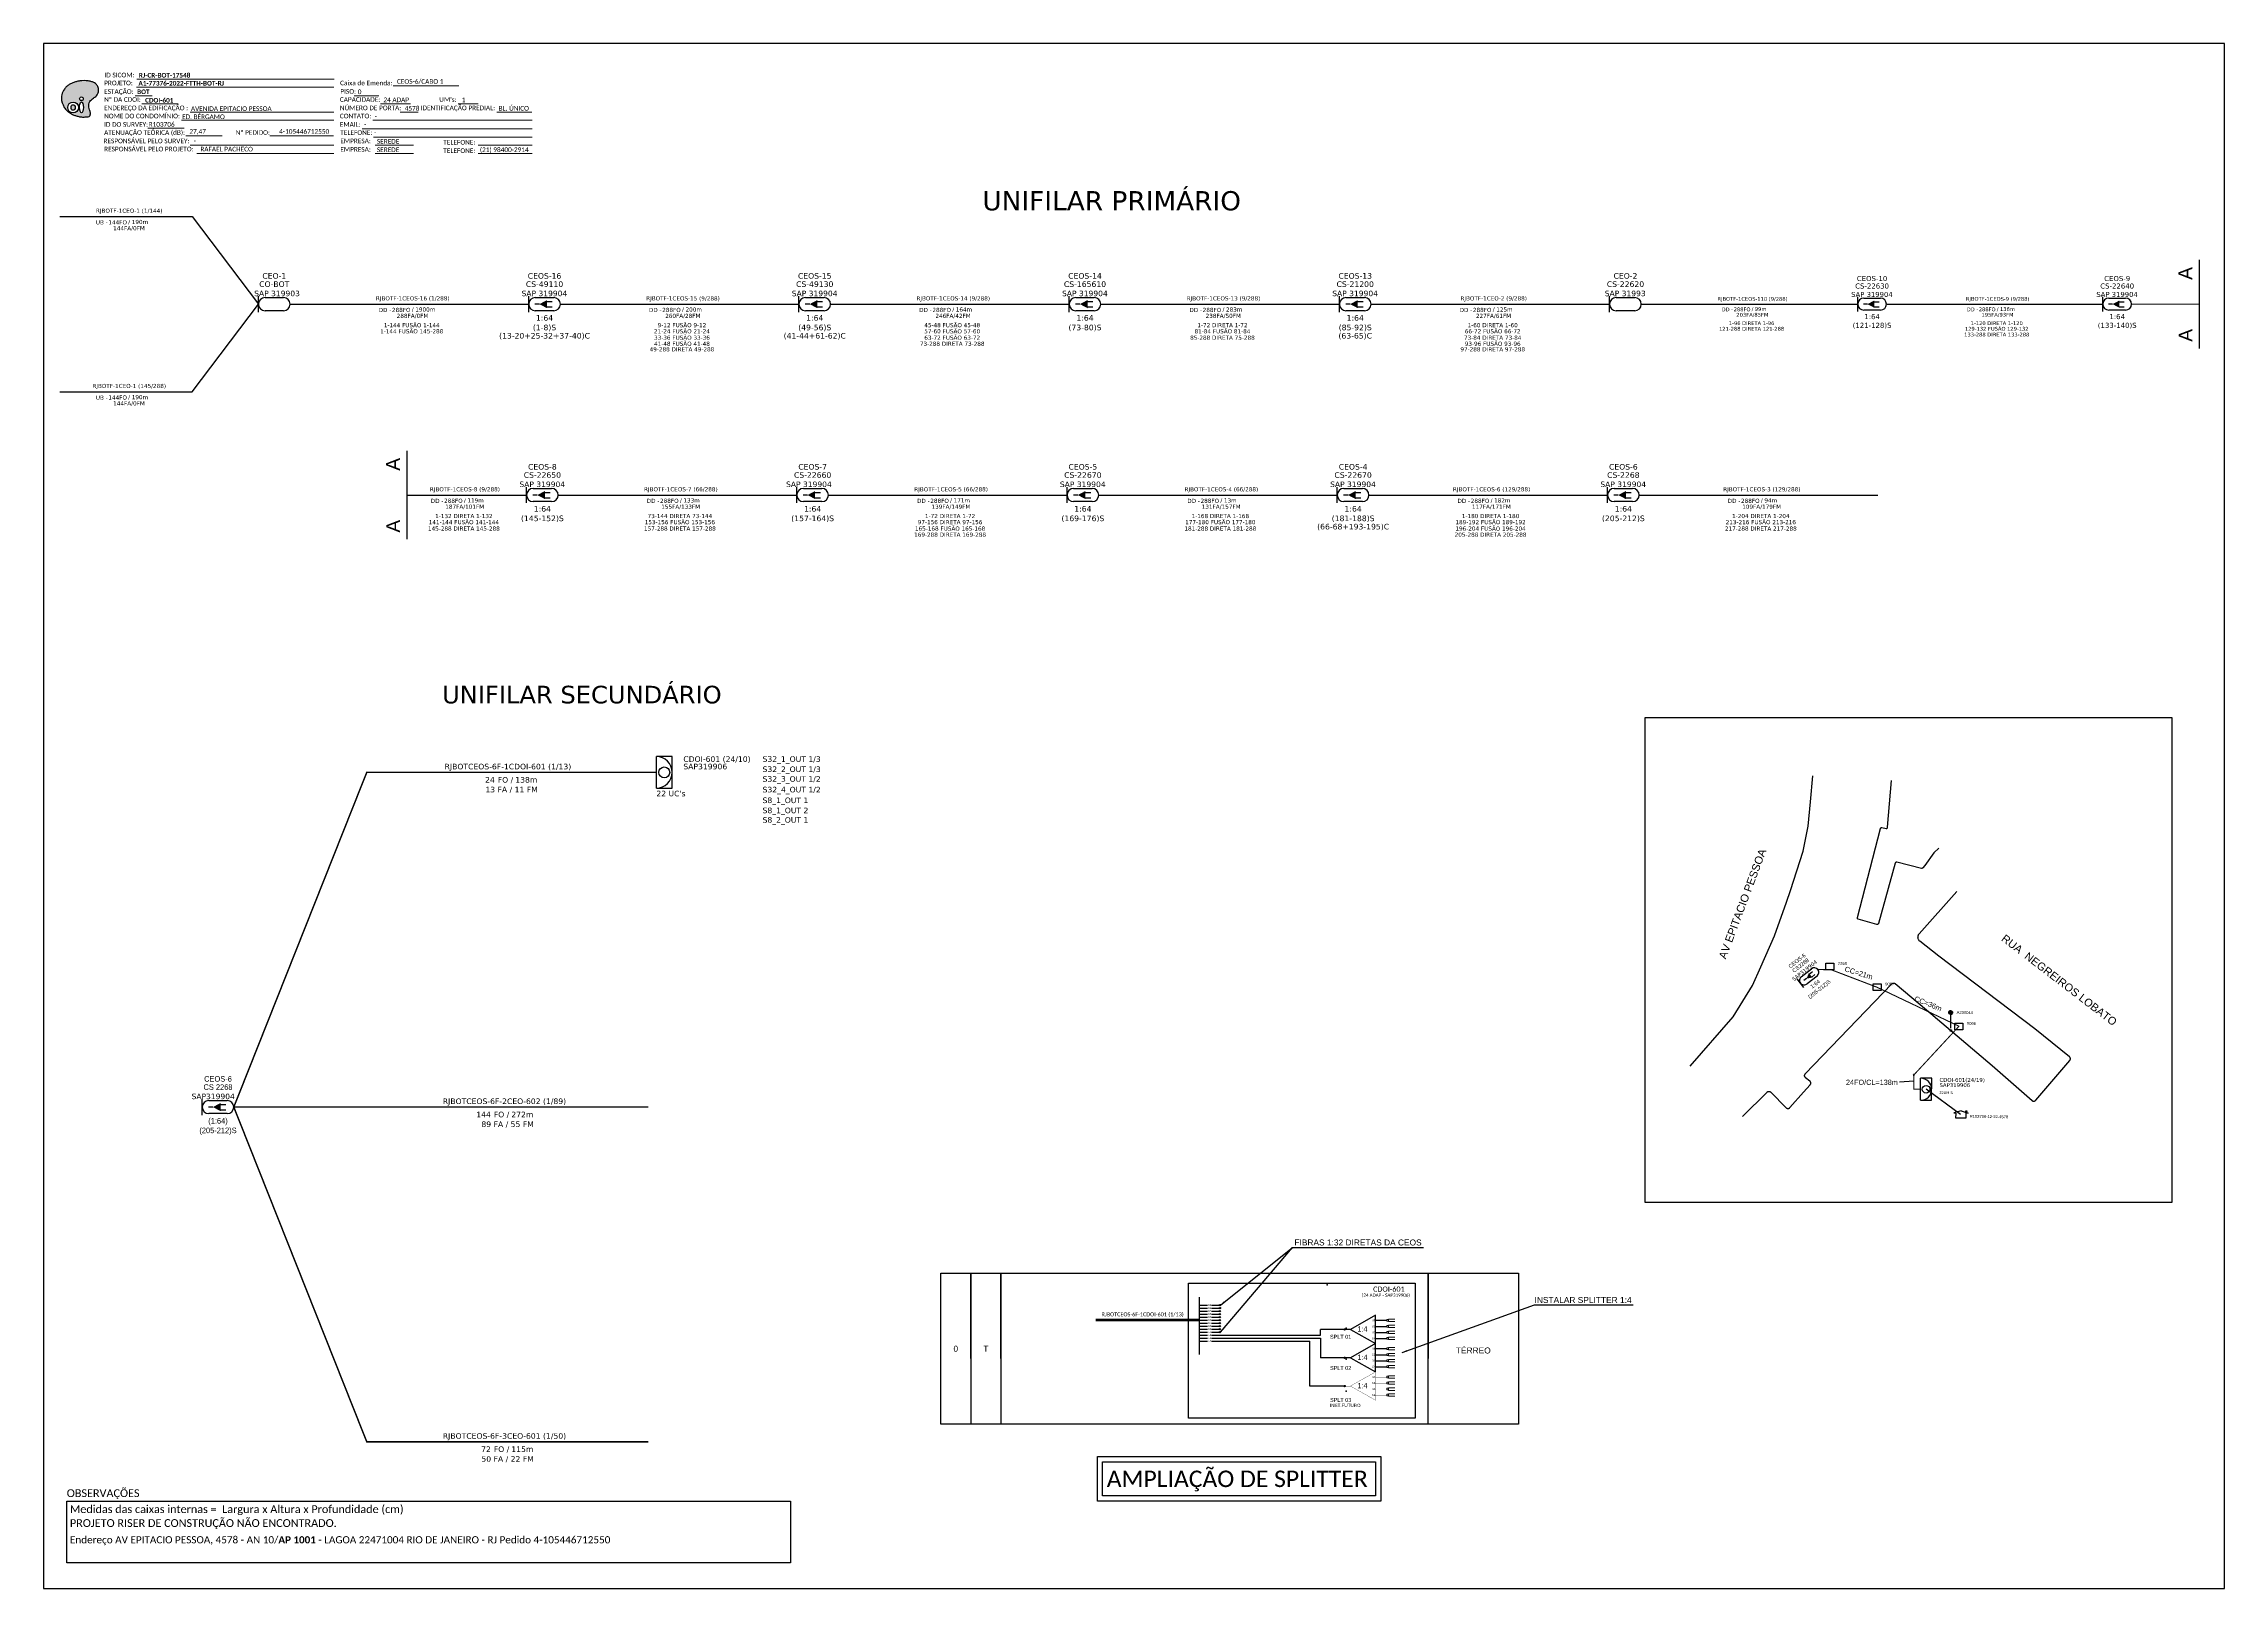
# Model space of a CAD drawing. Header units: millimetres. Extents: x 1012 to 1851, y 91 to 685.
import ezdxf
from ezdxf.enums import TextEntityAlignment as Align

# ---------------------------------------------------------------- set-up
doc = ezdxf.new("R2010")
doc.units = ezdxf.units.MM
doc.header["$LTSCALE"] = 0.1
doc.header["$MEASUREMENT"] = 0
doc.linetypes.add('DASHED', pattern=[0.75, 0.5, -0.25])
for name, color, linetype in [('20.4-CEO', 1, 'Continuous'), ('20.4-CEOS', 1, 'Continuous'), ('20.5-CABO EM DUTO', 1, 'Continuous'), ('CD a instalar', 1, 'Continuous'), ('CDOI', 1, 'Continuous'), ('CEOS', 1, 'Continuous'), ('label_cabos', 7, 'Continuous'), ('LEGENDAS_INFRAESTRUTURAS', 7, 'Continuous'), ('MUB_DIVISA', 7, 'Continuous'), ('MUB_OBRA_ARTE', 253, 'Continuous'), ('MUB_QUADRAS', 253, 'Continuous'), ('MUB_SEGMENTO', 7, 'Continuous'), ('NOS_DE_INFRAESTRUTURA', 7, 'Continuous'), ('SURVEYS', 7, 'Continuous'), ('SURVEYS_LEGENDAS', 7, 'Continuous')]:
    doc.layers.add(name, color=color, linetype=linetype)
doc.layers.add('40.1-ETIQUETAS', color=1, linetype='Continuous', lineweight=20)
doc.layers.add('Texto_Cabos', color=1, linetype='Continuous', lineweight=20)
doc.styles.add('ARIAL', font='arial.ttf')
doc.styles.add('siredit', font='verdana.ttf')
doc.styles.get("Standard").update_dxf_attribs({"font": 'arial.ttf'})
doc.styles.add('Style-font000', font='font000.shx')
doc.styles.add('WMF-Calibri0', font='calibri.ttf')
doc.styles.add('WMF-Calibri1', font='calibrib.ttf')
doc.dimstyles.new('ISO-25', dxfattribs={"dimtxt": 2.5, "dimasz": 2.5, "dimexe": 1.25, "dimexo": 0.625, "dimtad": 1, "dimtxsty": 'Standard', "dimcen": 2.5, "dimadec": 0, "dimazin": 0, "dimtfac": 1, "dimtmove": 0, "dimatfit": 3, "dimfxl": 0, "dimarcsym": 0})
doc.dimstyles.get("Standard").update_dxf_attribs({"dimtxt": 0.18, "dimasz": 0.18, "dimexe": 0.18, "dimexo": 0.0625, "dimgap": 0.09, "dimtad": 0, "dimtih": 1, "dimtoh": 1, "dimdec": 4, "dimzin": 0, "dimdsep": 46, "dimtxsty": 'Standard', "dimcen": 0.09, "dimadec": 0, "dimazin": 0, "dimtfac": 1, "dimtdec": 4, "dimtofl": 0, "dimtmove": 0, "dimatfit": 3, "dimfxl": 0, "dimtolj": 1, "dimtzin": 0, "dimarcsym": 0})

# ---------------------------------------------------------------- blocks, each defined once
blk = doc.blocks.new('OI')
h = blk.add_hatch(color=40)
edge = h.paths.add_edge_path()
edge.add_spline(control_points=[(4.35, -0.67), (3.92, -0.99), (3.26, -1.5), (2.81, -2.59), (2.9, -3.5), (3.06, -4.27), (3.31, -4.85), (3.37, -5.39), (3.4, -5.88), (3.2, -6.4), (2.54, -6.61), (1.65, -6.63), (0.55, -6.67), (-0.56, -6.42), (-1.61, -6.14), (-2.77, -5.61), (-3.92, -4.77), (-4.89, -3.7), (-5.34, -2.65), (-5.6, -1.94), (-5.85, -0.96), (-5.71, 0.47), (-5.1, 2.02), (-4.14, 3.02), (-3.3, 3.61), (-2.37, 4.16), (-1.36, 4.44), (-0.56, 4.7), (0.79, 4.85), (2.24, 4.97), (3.79, 4.57), (4.67, 4.21), (5.44, 3.65), (5.76, 2.99), (6.03, 2.21), (6.01, 1.46), (5.72, 0.64), (5.31, 0.08), (4.88, -0.38), (4.51, -0.55), (4.35, -0.67)], knot_values=[0, 0, 0, 0, 1.60434, 2.417191, 3.427595, 4.282808, 4.776746, 5.304182, 5.888771, 6.258406, 6.858137, 7.79129, 8.986195, 10.124242, 11.187857, 12.242908, 13.953784, 15.414161, 16.515391, 17.349188, 17.675853, 19.552021, 21.515531, 22.568638, 23.63245, 24.621084, 25.782718, 26.745347, 27.142653, 29.870543, 31.004649, 31.921532, 32.709589, 33.801391, 34.042471, 35.192333, 35.971461, 36.628871, 37.254359, 37.836911, 37.836911, 37.836911, 37.836911], degree=3, periodic=0)
h.paths.add_polyline_path([(1.13, -0.87, -1), (-0.04, -0.87, -1)], flags=16)
edge = h.paths.add_edge_path(flags=16)
edge.add_ellipse((0.56, -3.59), major_axis=(-0.02, 1.71), ratio=0.361305, start_angle=0, end_angle=360)
h.paths.add_polyline_path([(-0.36, -3.62, -1), (-3.8, -3.62, -1)], flags=16)
edge = h.paths.add_edge_path(flags=0)
edge.add_ellipse((-2.08, -3.62), major_axis=(0, 0.885), ratio=0.758294, start_angle=0, end_angle=360)
at = {"color": 40}
for centre, radius in [((-2.08, -3.62), 1.72), ((0.54, -0.87), 0.587)]:
    blk.add_circle(centre, radius, dxfattribs=at)
blk.add_ellipse((-2.08, -3.62), major_axis=(0, 0.885), ratio=0.758294, start_param=-3.141592653589792, end_param=3.141592653589792, dxfattribs=at)
blk.add_ellipse((0.56, -3.59), major_axis=(-0.02, 1.71), ratio=0.361305, dxfattribs=at)
at = {"color": 40, "start_tangent": (-0.800898, -0.598801), "end_tangent": (-0.800898, -0.598801)}
blk.add_spline([(4.35, -0.67), (3.2, -1.78), (2.9, -2.54), (2.92, -3.55), (3.12, -4.38), (3.28, -4.85), (3.37, -5.37), (3.35, -5.95), (3.2, -6.29), (2.66, -6.55), (1.73, -6.63), (0.54, -6.62), (-0.58, -6.41), (-1.6, -6.11), (-2.56, -5.67), (-3.95, -4.67), (-4.89, -3.56), (-5.37, -2.56), (-5.64, -1.78), (-5.72, -1.46), (-5.63, 0.42), (-4.84, 2.22), (-4.13, 2.99), (-3.27, 3.62), (-2.4, 4.09), (-1.3, 4.47), (-0.37, 4.72), (0.02, 4.77), (2.75, 4.8), (3.85, 4.53), (4.69, 4.16), (5.31, 3.68), (5.85, 2.73), (5.93, 2.5), (5.94, 1.35), (5.67, 0.62), (5.29, 0.08), (4.84, -0.36), (4.35, -0.67)], degree=3, dxfattribs=at)
blk = doc.blocks.new('A$C415C251F')
at = {"color": 3}
blk.add_point((0, 0), dxfattribs=at)
blk = doc.blocks.new('LEG_CDOIA8_C-SPLT_ESQ')
at = {"color": 3, "extrusion": (0, 0, -1), "xscale": -1, "zscale": -1}
blk.add_blockref('A$C415C251F', (0, 0), dxfattribs=at)
at = {"color": 1, "style": 'WMF-Calibri0', "flags": 4}
blk.add_attdef('MODELO', text='', height=1.5, dxfattribs=at).set_placement((22.54, -4.54), align=Align.CENTER)
blk.add_attdef('CDO', (21.44, -2.61), '', height=2, dxfattribs=at)
at = {"style": 'ARIAL', "flags": 4}
blk.add_attdef('SPLITAGEM', text='', height=1.5, dxfattribs=at).set_placement((18.61, -12.59), align=Align.CENTER)
blk = doc.blocks.new('SPLT_1-4_SC-APC PLANEJADO')
at = {"color": 30, "linetype": 'DASHED', "ltscale": 2.5, "const_width": 0.1}
for points in [[(4918.24, -603.76), (4908.57, -609.21), (4918.24, -614.66), (4918.24, -603.76)], [(4908.57, -609.21), (4906.35, -609.21)], [(4922.62, -605.74), (4918.24, -605.74)], [(4918.24, -608.05), (4922.62, -608.05)], [(4918.24, -610.35), (4922.62, -610.35)], [(4918.24, -612.66), (4922.62, -612.66)]]:
    blk.add_lwpolyline(points, dxfattribs=at)
at = {"color": 3, "lineweight": 0}
for points in [[(4922.62, -605.46), (4923.2, -605.46), (4923.2, -606.03), (4922.62, -606.03)], [(4922.62, -607.76), (4923.2, -607.76), (4923.2, -608.33), (4922.62, -608.33)], [(4922.62, -610.07), (4923.2, -610.07), (4923.2, -610.64), (4922.62, -610.64)], [(4922.62, -612.37), (4923.2, -612.37), (4923.2, -612.95), (4922.62, -612.95)]]:
    blk.add_lwpolyline(points, close=True, dxfattribs=at)
for points in [[(4923.2, -605.25), (4923.2, -606.23)], [(4923.2, -605.25), (4925.61, -605.25)], [(4923.2, -606.23), (4925.61, -606.23)], [(4923.2, -607.55), (4923.2, -608.54)], [(4923.2, -607.55), (4925.61, -607.55)], [(4923.2, -608.54), (4925.61, -608.54)], [(4923.2, -609.86), (4923.2, -610.85)], [(4923.2, -609.86), (4925.61, -609.86)], [(4923.2, -610.85), (4925.61, -610.85)], [(4923.2, -612.17), (4923.2, -613.15)], [(4923.2, -612.17), (4925.61, -612.17)], [(4923.2, -613.15), (4925.61, -613.15)]]:
    blk.add_lwpolyline(points, dxfattribs=at)
at = {"color": 30, "style": 'ARIAL'}
for s, height, p in [('1:4', 2, (4911.26, -610.06)), ('S1', 0.75, (4916.87, -606.14)), ('S2', 0.75, (4916.87, -608.4)), ('S3', 0.75, (4916.87, -610.75)), ('S4', 0.75, (4916.87, -613.01))]:
    blk.add_text(s, height=height, dxfattribs=at).set_placement(p)
blk = doc.blocks.new('SPLITTER FUTURO')
blk.add_point((0, 0))
at = {"style": 'ARIAL', "text_generation_flag": 6, "flags": 4}
for tag, p, height in [('SPLT', (-6.22, -4.1), 1.5), ('INSTAL.', (-6.25, -6.09), 1.25)]:
    blk.add_attdef(tag, p, '', height=height, rotation=180, dxfattribs=at)
blk = doc.blocks.new('SPLT_1-4_SC-APC')
at = {"color": 1, "linetype": 'Continuous', "ltscale": 2.5}
for points in [[(-17.04, -6.98), (-19.26, -6.98)], [(-7.37, -1.53), (-17.04, -6.98), (-7.37, -12.43), (-7.37, -1.53)]]:
    blk.add_lwpolyline(points, dxfattribs=at)
at = {"color": 3, "linetype": 'Continuous', "ltscale": 2.5}
for points in [[(-2.99, -3.51), (-7.37, -3.51)], [(-7.37, -5.82), (-2.99, -5.82)], [(-7.37, -8.12), (-2.99, -8.12)], [(-7.37, -10.43), (-2.99, -10.43)]]:
    blk.add_lwpolyline(points, dxfattribs=at)
at = {"color": 3, "lineweight": 0}
for points in [[(-2.99, -3.22), (-2.41, -3.22), (-2.41, -3.8), (-2.99, -3.8)], [(-2.99, -5.53), (-2.41, -5.53), (-2.41, -6.1), (-2.99, -6.1)], [(-2.99, -7.84), (-2.41, -7.84), (-2.41, -8.41), (-2.99, -8.41)], [(-2.99, -10.14), (-2.41, -10.14), (-2.41, -10.72), (-2.99, -10.72)]]:
    blk.add_lwpolyline(points, close=True, dxfattribs=at)
for points in [[(-2.41, -3.02), (-2.41, -4)], [(-2.41, -3.02), (0, -3.02)], [(-2.41, -4), (0, -4)], [(-2.41, -5.32), (-2.41, -6.31)], [(-2.41, -5.32), (0, -5.32)], [(-2.41, -6.31), (0, -6.31)], [(-2.41, -7.63), (-2.41, -8.62)], [(-2.41, -7.63), (0, -7.63)], [(-2.41, -8.62), (0, -8.62)], [(-2.41, -9.94), (-2.41, -10.92)], [(-2.41, -9.94), (0, -9.94)], [(-2.41, -10.92), (0, -10.92)]]:
    blk.add_lwpolyline(points, dxfattribs=at)
at = {"color": 1, "style": 'ARIAL'}
for s, height, p in [('1:4', 2, (-14.35, -7.83)), ('S1', 0.75, (-8.74, -3.91)), ('S2', 0.75, (-8.74, -6.17)), ('S3', 0.75, (-8.74, -8.52)), ('S4', 0.75, (-8.74, -10.78))]:
    blk.add_text(s, height=height, dxfattribs=at).set_placement(p)
blk = doc.blocks.new('CEO_UN')
at = {"layer": '20.4-CEO', "color": 0}
for p, q in [((-9.11, 2.39), (-2.39, 2.39)), ((-2.39, -2.39), (-9.11, -2.39))]:
    blk.add_line(p, q, dxfattribs=at)
blk.add_lwpolyline([(-11.5, -2.89), (-11.5, 2.89)], dxfattribs=at)
for centre, start, end in [((-9.11, 0), 90, 270), ((-2.39, 0), 270, 90)]:
    blk.add_arc(centre, 2.39, start, end, dxfattribs=at)
at = {"layer": '20.4-CEO', "color": 7, "style": 'siredit'}
for tag, height, p in [('LOCAL?', 2.03, (-5.75, 7.27)), ('NOME?', 2.03, (-5.75, 10.27)), ('TIPO?', 2, (-9.11, 3.89))]:
    blk.add_attdef(tag, text='', height=height, dxfattribs=at).set_placement(p, align=Align.MIDDLE_CENTER)
blk.add_attdef('FIBRAS_RESERVA', text='', height=2.03, dxfattribs=at).set_placement((-5.75, -3.97), align=Align.TOP_CENTER)
blk = doc.blocks.new('ETIQUETA_RS5F')
at = {"layer": '40.1-ETIQUETAS', "color": 0, "style": 'siredit'}
blk.add_text('/', height=1.5, dxfattribs=at).set_placement((1.55, -1.95), align=Align.MIDDLE_RIGHT)
for tag, p in [('ETIQUETA_R_SECUNDARIA', (1.18, 2.1)), ('ETIQUETA_R_PRIMARIA', (1.18, 4.1)), ('F_ATIVAS/F_MORTAS', (1.11, -4.24))]:
    blk.add_attdef(tag, text='', height=1.5, dxfattribs=at).set_placement(p, align=Align.MIDDLE_CENTER)
for tag, p in [('TIPO_CABO', (-6.62, -2.12)), ('CAP_CABO', (0.37, -2.09))]:
    blk.add_attdef(tag, text='', height=1.5, dxfattribs=at).set_placement(p, align=Align.MIDDLE_RIGHT)
for tag, p in [('FUSÃO_1', (0.82, -8.39)), ('FUSÃO_2', (0.82, -10.6)), ('FUSÃO_3', (0.82, -12.93)), ('FUSÃO_4', (0.82, -15.14)), ('FUSÃO_5', (0.82, -17.16))]:
    blk.add_attdef(tag, text='', height=1.5, dxfattribs=at).set_placement(p, align=Align.CENTER)
blk.add_attdef('METROS', text='', height=1.5, dxfattribs=at).set_placement((2.11, -1.95), align=Align.MIDDLE_LEFT)
blk = doc.blocks.new('CEOS_UN')
at = {"layer": '20.4-CEOS', "color": 0}
for p, q in [((-9.11, 2.39), (-2.39, 2.39)), ((-2.39, -2.39), (-9.11, -2.39))]:
    blk.add_line(p, q, dxfattribs=at)
for points in [[(-11.5, -2.89), (-11.5, 2.89)], [(-4.96, 0.95), (-2.92, 0.95)], [(-7.6, 0), (-9.22, 0)], [(-4.96, -1.04), (-2.92, -1.04)]]:
    blk.add_lwpolyline(points, dxfattribs=at)
blk.add_lwpolyline([(-7.6, 0, 0, 2.95, 0), (-4.83, 0, 2.95, 2.95, 0)], format="xyseb", dxfattribs=at)
for centre, start, end in [((-9.11, 0), 90, 270), ((-2.39, 0), 270, 90)]:
    blk.add_arc(centre, 2.39, start, end, dxfattribs=at)
at = {"layer": '20.4-CEOS', "color": 7, "style": 'siredit'}
for tag, height, p in [('LOCAL?', 2.03, (-5.75, 7.27)), ('NOME?', 2.03, (-5.75, 10.27)), ('TIPO?', 2, (-8.98, 3.89))]:
    blk.add_attdef(tag, text='', height=height, dxfattribs=at).set_placement(p, align=Align.MIDDLE_CENTER)
for tag, p in [('RACIO_SPLITAGEM', (-5.75, -3.97)), ('FIBRAS_SPLITTER', (-5.75, -7.46)), ('RESERVA_FINAIS', (-5.75, -13.29)), ('FIBRAS_TOP_C', (-5.75, -10.46))]:
    blk.add_attdef(tag, text='', height=2.03, dxfattribs=at).set_placement(p, align=Align.TOP_CENTER)
blk = doc.blocks.new('DV')
at = {"linetype": 'Continuous'}
blk.add_circle((0, 0), 0.00000275, dxfattribs=at)
blk = doc.blocks.new('MHMZ')
at = {"color": 5}
for p, q in [((-0.000021, 0.000005), (0.0000066, 0.0000052)), ((-0.0000207, -0.0000182), (-0.000021, 0.000005)), ((0.0000066, 0.0000052), (0.0000068, -0.0000179)), ((0.0000068, -0.0000179), (-0.0000207, -0.0000182))]:
    blk.add_line(p, q, dxfattribs=at)
blk = doc.blocks.new('FNDM')
at = {"color": 0}
for p, q in [((0, 0.0000017), (-0.0000017, 0)), ((0.0000012, 0.0000012), (-0.0000012, 0.0000012)), ((-0.0000012, 0.0000012), (-0.0000012, -0.0000012)), ((0.0000017, 0), (0, 0.0000017)), ((0.0000012, -0.0000012), (0.0000012, 0.0000012)), ((-0.0000017, 0), (0, -0.0000017)), ((-0.0000012, -0.0000012), (0.0000012, -0.0000012)), ((0, -0.0000017), (0.0000017, 0))]:
    blk.add_line(p, q, dxfattribs=at)
blk = doc.blocks.new('*X29')
at = {"color": 0}
for p, q in [((-0.679997, 0.416018), (-0.018018, 1.077997)), ((-0.679809, 0.433884), (-0.035884, 1.077809)), ((-0.679715, 0.398622), (-0.000622, 1.077715)), ((-0.67911, 0.452261), (-0.054261, 1.07711)), ((-0.678999, 0.381661), (0.016339, 1.076999)), ((-0.677877, 0.365105), (0.032895, 1.075877)), ((-0.677853, 0.471196), (-0.073196, 1.075853)), ((-0.676376, 0.348929), (0.049071, 1.074376)), ((-0.675978, 0.490748), (-0.092748, 1.073978)), ((-0.674518, 0.333109), (0.064891, 1.072518)), ((-0.673417, 0.510987), (-0.112987, 1.071417)), ((-0.672323, 0.317627), (0.080373, 1.070323)), ((-0.67008, 0.532002), (-0.134002, 1.06808)), ((-0.669809, 0.302463), (0.095537, 1.067809)), ((-0.666991, 0.287604), (0.110396, 1.064991)), ((-0.665856, 0.553903), (-0.155903, 1.063856)), ((-0.663883, 0.273034), (0.124966, 1.061883)), ((-0.660603, 0.576834), (-0.178834, 1.058603)), ((-0.660497, 0.258742), (0.139258, 1.058497)), ((-0.656846, 0.244715), (0.153285, 1.054846)), ((-0.654125, 0.600989), (-0.202989, 1.052125)), ((-0.652938, 0.230945), (0.167055, 1.050938)), ((-0.648783, 0.217422), (0.180578, 1.046783)), ((-0.646156, 0.626637), (-0.228637, 1.044156)), ((-0.64439, 0.204138), (0.193862, 1.04239)), ((-0.639766, 0.191085), (0.206915, 1.037766)), ((-0.636298, 0.654172), (-0.256172, 1.034298)), ((-0.634917, 0.178256), (0.219744, 1.032917)), ((-0.62985, 0.165645), (0.232355, 1.02785)), ((-0.624571, 0.153247), (0.244753, 1.022571)), ((-0.623925, 0.684222), (-0.286222, 1.021925)), ((-0.619084, 0.141056), (0.256944, 1.017084)), ((-0.613395, 0.129067), (0.268933, 1.011395)), ((-0.607932, 0.717893), (-0.319893, 1.005932)), ((-0.607508, 0.117277), (0.280723, 1.005508)), ((-0.601426, 0.10568), (0.29232, 0.999426)), ((-0.595154, 0.094275), (0.303725, 0.993154)), ((-0.588694, 0.083057), (0.314943, 0.986694)), ((-0.58596, 0.757543), (-0.359543, 0.98396)), ((-0.58205, 0.072024), (0.325976, 0.98005)), ((-0.575224, 0.061172), (0.336828, 0.973224)), ((-0.568219, 0.0505), (0.3475, 0.966219)), ((-0.561036, 0.040005), (0.357995, 0.959036)), ((-0.553678, 0.029685), (0.368315, 0.951678)), ((-0.550397, 0.810783), (-0.412783, 0.948397)), ((-0.546146, 0.01954), (0.37846, 0.944146)), ((-0.538442, 0.009566), (0.388434, 0.936442)), ((-0.530567, -0.000236), (0.398236, 0.928567)), ((-0.522522, -0.009869), (0.407869, 0.920522)), ((-0.514308, -0.019333), (0.417333, 0.912308)), ((-0.505925, -0.028628), (0.426628, 0.903925)), ((-0.497375, -0.037756), (0.435756, 0.895375)), ((-0.488657, -0.046715), (0.444715, 0.886657)), ((-0.479772, -0.055508), (0.453508, 0.877772)), ((-0.470719, -0.064133), (0.462133, 0.868719)), ((-0.461499, -0.07259), (0.47059, 0.859499)), ((-0.45211, -0.080879), (0.478879, 0.85011)), ((-0.442553, -0.089), (0.487, 0.840553)), ((-0.432826, -0.096951), (0.494951, 0.830826)), ((-0.422929, -0.104731), (0.502731, 0.820929)), ((-0.41286, -0.11234), (0.51034, 0.81086)), ((-0.402619, -0.119776), (0.517776, 0.800619)), ((-0.392202, -0.127037), (0.525037, 0.790202)), ((-0.381609, -0.134122), (0.532122, 0.779609)), ((-0.370838, -0.141028), (0.539028, 0.768838)), ((-0.359886, -0.147754), (0.545754, 0.757886)), ((-0.348751, -0.154296), (0.552296, 0.746751)), ((-0.337429, -0.160652), (0.558652, 0.735429)), ((-0.325919, -0.16682), (0.56482, 0.723919)), ((-0.314215, -0.172794), (0.570794, 0.712215)), ((-0.302316, -0.178572), (0.576572, 0.700316)), ((-0.290215, -0.184149), (0.582149, 0.688215)), ((-0.27791, -0.189522), (0.587522, 0.67591)), ((-0.265395, -0.194684), (0.592684, 0.663395)), ((-0.252664, -0.199631), (0.597631, 0.650664)), ((-0.239711, -0.204356), (0.602356, 0.637711)), ((-0.226531, -0.208853), (0.606853, 0.624531)), ((-0.213115, -0.213115), (0.611115, 0.611115)), ((-0.199456, -0.217134), (0.615134, 0.597456)), ((-0.185546, -0.220901), (0.618901, 0.583546)), ((-0.171373, -0.224406), (0.622406, 0.569373)), ((-0.156929, -0.22764), (0.62564, 0.554929)), ((-0.1422, -0.230589), (0.628589, 0.5402)), ((-0.127174, -0.23324), (0.63124, 0.525174)), ((-0.111836, -0.23558), (0.63358, 0.509836)), ((-0.096169, -0.23759), (0.63559, 0.494169)), ((-0.080154, -0.239253), (0.637253, 0.478154)), ((-0.06377, -0.240547), (0.638547, 0.46177)), ((-0.046993, -0.241448), (0.639448, 0.444993)), ((-0.029795, -0.241927), (0.639927, 0.427795)), ((-0.012144, -0.241953), (0.639953, 0.410144)), ((0.006, -0.241488), (0.639488, 0.392)), ((0.024679, -0.240486), (0.638486, 0.373321)), ((0.043948, -0.238895), (0.636895, 0.354052)), ((0.063871, -0.236649), (0.634649, 0.334129)), ((0.084528, -0.23367), (0.63167, 0.313472)), ((0.106018, -0.229858), (0.627858, 0.291982)), ((0.12847, -0.225084), (0.623084, 0.26953)), ((0.152051, -0.21918), (0.61718, 0.245949)), ((0.176993, -0.211916), (0.609916, 0.221007)), ((0.203627, -0.20296), (0.60096, 0.194373)), ((0.232456, -0.191808), (0.589808, 0.165544)), ((0.264325, -0.177617), (0.575617, 0.133675)), ((0.300865, -0.158754), (0.556754, 0.097135)), ((0.346227, -0.13107), (0.52907, 0.051773)), ((0.43272, -0.062254), (0.460254, -0.03472))]:
    blk.add_line(p, q, dxfattribs=at)
blk = doc.blocks.new('PTPT')
at = {"color": 0}
blk.add_line((-0.0000002, -0.0000024), (-0.0000002, -0.0000498), dxfattribs=at)
blk.add_circle((-0.0000002, 0.0000042), 0.0000066, dxfattribs=at)
at = {"color": 0, "xscale": 1e-05, "yscale": 1e-05, "zscale": 1e-05}
blk.add_blockref('*X29', (0, 0), dxfattribs=at)
blk = doc.blocks.new('LVLV')
for p, q in [((0, 0.0000254), (-0.0000251, 0.000018)), ((-0.0000251, 0.000018), (-0.0000173, 0.000018)), ((-0.0000172, 0), (-0.0000172, 0.0000179)), ((0.0000172, 0), (-0.0000172, 0)), ((0, 0.0000254), (0.0000251, 0.000018)), ((0.0000169, 0.0000264), (0.0000195, 0.0000264)), ((0.0000169, 0.0000205), (0.0000169, 0.0000264)), ((0.0000251, 0.000018), (0.0000172, 0.000018)), ((0.0000172, 0.000018), (0.0000172, 0)), ((0.0000195, 0.0000264), (0.0000195, 0.0000198))]:
    blk.add_line(p, q)

msp = doc.modelspace()

# ---------------------------------------------------------------- hatches: boundary and pattern name
h = msp.add_hatch(color=256)
h.dxf.hatch_style = 1
edge = h.paths.add_edge_path()
edge.add_arc((1464.39, 199.74), 0.256, 0, 360)
h = msp.add_hatch(color=256)
h.dxf.hatch_style = 1
edge = h.paths.add_edge_path()
edge.add_arc((1464.39, 198.59), 0.256, 0, 360)
h = msp.add_hatch(color=256)
h.dxf.hatch_style = 1
edge = h.paths.add_edge_path()
edge.add_arc((1464.38, 197.43), 0.256, 0, 360)
h = msp.add_hatch(color=256)
h.dxf.hatch_style = 1
edge = h.paths.add_edge_path()
edge.add_arc((1464.38, 196.28), 0.256, 0, 360)
h = msp.add_hatch(color=256)
h.dxf.hatch_style = 1
edge = h.paths.add_edge_path()
edge.add_arc((1464.38, 195.13), 0.256, 0, 360)
h = msp.add_hatch(color=256)
h.dxf.hatch_style = 1
edge = h.paths.add_edge_path()
edge.add_arc((1464.38, 193.98), 0.256, 0, 360)
h = msp.add_hatch(color=256)
h.dxf.hatch_style = 1
edge = h.paths.add_edge_path()
edge.add_arc((1464.38, 192.82), 0.256, 0, 360)
h = msp.add_hatch(color=256)
h.dxf.hatch_style = 1
edge = h.paths.add_edge_path()
edge.add_arc((1464.38, 191.67), 0.256, 0, 360)
h = msp.add_hatch(color=256)
h.dxf.hatch_style = 1
edge = h.paths.add_edge_path()
edge.add_arc((1464.38, 190.52), 0.256, 0, 360)
h = msp.add_hatch(color=256)
h.dxf.hatch_style = 1
edge = h.paths.add_edge_path()
edge.add_arc((1464.38, 189.36), 0.256, 0, 360)
h = msp.add_hatch(color=0)
h.dxf.hatch_style = 1
edge = h.paths.add_edge_path()
edge.add_arc((1512.35, 190.37), 0.256, 0, 360)
h = msp.add_hatch(color=3)
h.dxf.hatch_style = 1
edge = h.paths.add_edge_path()
edge.add_arc((1512.35, 179.48), 0.256, 0, 360)
h = msp.add_hatch(color=256)
h.dxf.hatch_style = 1
edge = h.paths.add_edge_path()
edge.add_arc((1512.35, 168.58), 0.256, 0, 360)

# ---------------------------------------------------------------- linework, layer by layer
for p, q in [((1357.06, 153.92), (1357.06, 211.97)), ((1357.06, 211.97), (1368.63, 211.97)), ((1368.63, 211.97), (1368.63, 153.92)), ((1368.63, 179.23), (1368.63, 211.97)), ((1368.63, 211.97), (1380.2, 211.97)), ((1380.2, 211.97), (1380.2, 153.92)), ((1380.2, 179.23), (1380.2, 211.97)), ((1380.2, 211.97), (1544.49, 211.97)), ((1544.49, 153.92), (1544.49, 211.97)), ((1544.49, 211.97), (1556.07, 211.97)), ((1544.49, 211.97), (1544.49, 179.23)), ((1556.07, 211.97), (1579.21, 211.97)), ((1579.21, 211.97), (1579.21, 153.92)), ((1368.63, 153.92), (1357.06, 153.92)), ((1380.2, 153.92), (1368.63, 153.92)), ((1544.49, 153.92), (1380.2, 153.92)), ((1556.07, 153.92), (1544.49, 153.92)), ((1579.21, 153.92), (1556.07, 153.92))]:
    msp.add_line(p, q)
at = {"color": 5}
for p, q in [((1452.28, 156.27), (1452.28, 208.18)), ((1452.28, 208.18), (1539.45, 208.18)), ((1539.45, 208.18), (1539.45, 156.27)), ((1539.45, 156.27), (1452.28, 156.27))]:
    msp.add_line(p, q, dxfattribs=at)
at = {"linetype": 'Continuous'}
msp.add_lwpolyline([(1850.65, 684.79), (1012.09, 684.79), (1012.09, 90.79), (1850.65, 90.79), (1850.65, 684.79)], dxfattribs=at)
at = {"color": 7, "lineweight": 0}
for points in [[(1047.88, 671.07), (1123.85, 671.07)], [(1047.24, 664.72), (1053.78, 664.72)], [(1047.75, 668), (1123.72, 668)], [(1131.52, 664.76), (1141, 664.76)], [(1146.56, 668.49), (1171.7, 668.49)], [(1049.9, 661.65), (1063.84, 661.65)], [(1065.06, 655.3), (1123.72, 655.3)], [(1068.47, 658.41), (1123.72, 658.41)], [(1138.68, 655.3), (1199.91, 655.3)], [(1141.57, 661.65), (1153.19, 661.65)], [(1149.15, 658.41), (1156.1, 658.41)], [(1171.51, 661.65), (1179.18, 661.65)], [(1186.33, 658.41), (1199.88, 658.41)], [(1052.22, 652.24), (1066.16, 652.24)], [(1066.75, 649.27), (1080.7, 649.27)], [(1068.47, 645.71), (1123.72, 645.71)], [(1099.08, 649.28), (1123.58, 649.28)], [(1134.64, 652.06), (1199.91, 652.06)], [(1138.93, 648.83), (1199.91, 648.83)], [(1139.54, 645.71), (1154.34, 645.71)], [(1179.14, 645.71), (1199.91, 645.71)], [(1070.96, 642.48), (1123.72, 642.48)], [(1139.54, 642.48), (1154.34, 642.48)], [(1179.14, 642.48), (1199.91, 642.48)]]:
    msp.add_lwpolyline(points, dxfattribs=at)
at = {"color": 0}
for points in [[(1841.13, 567.59), (1841.13, 601.62)], [(1151.93, 494.19), (1151.93, 528.22)], [(1456.44, 197.43), (1459.6, 197.43)], [(1461.23, 197.43), (1464.38, 197.43)], [(1456.44, 190.52), (1459.6, 190.52)], [(1461.23, 190.52), (1464.38, 190.52)]]:
    msp.add_lwpolyline(points, dxfattribs=at)
at = {"color": 5}
for points in [[(1456.42, 202.74), (1456.42, 180.74)], [(1456.44, 196.28), (1459.6, 196.28)], [(1461.23, 196.28), (1464.38, 196.28)], [(1456.44, 189.36), (1459.6, 189.36)], [(1461.23, 189.36), (1464.38, 189.36)]]:
    msp.add_lwpolyline(points, dxfattribs=at)
at = {"color": 5, "const_width": 1}
msp.add_lwpolyline([(1416.59, 193.98), (1456.44, 193.98)], dxfattribs=at)
at = {"color": 3}
for points in [[(1456.44, 199.74), (1459.6, 199.74)], [(1461.23, 199.74), (1464.39, 199.74)], [(1456.44, 192.82), (1459.6, 192.82)], [(1456.44, 185.9), (1459.6, 185.9)], [(1461.23, 192.82), (1464.38, 192.82)], [(1461.23, 192.82), (1464.38, 192.82)], [(1461.23, 185.9), (1464.38, 185.9)], [(1461.23, 185.9), (1464.38, 185.9)], [(1464.38, 185.9), (1499, 185.9)], [(1499, 168.58), (1499, 185.9)], [(1512.35, 168.58), (1499, 168.58)]]:
    msp.add_lwpolyline(points, dxfattribs=at)
at = {"color": 2}
for points in [[(1456.44, 198.59), (1459.6, 198.59)], [(1461.23, 198.59), (1464.39, 198.59)], [(1456.44, 191.67), (1459.6, 191.67)], [(1461.23, 191.67), (1464.38, 191.67)]]:
    msp.add_lwpolyline(points, dxfattribs=at)
at = {"color": 1}
for points in [[(1456.44, 195.13), (1459.6, 195.13)], [(1461.23, 195.13), (1464.38, 195.13)], [(1456.44, 188.21), (1459.6, 188.21)], [(1461.23, 188.21), (1464.38, 188.21)], [(1464.38, 188.21), (1503.12, 188.21)]]:
    msp.add_lwpolyline(points, dxfattribs=at)
at = {"color": 202}
for points in [[(1456.44, 193.98), (1459.6, 193.98)], [(1461.23, 193.98), (1464.38, 193.98)], [(1456.44, 187.06), (1459.6, 187.06)], [(1461.23, 187.06), (1464.38, 187.06)], [(1464.38, 187.06), (1503.12, 187.06)], [(1503.12, 187.06), (1503.12, 179.48)], [(1512.35, 179.48), (1503.12, 179.48)]]:
    msp.add_lwpolyline(points, dxfattribs=at)
at = {"color": 0, "linetype": 'Continuous', "ltscale": 2.5}
for points in [[(1524.25, 195.82), (1514.58, 190.37), (1524.25, 184.93), (1524.25, 195.82)], [(1528.62, 193.85), (1524.25, 193.85)], [(1514.58, 190.37), (1512.35, 190.37)], [(1524.25, 191.54), (1528.62, 191.54)], [(1524.25, 189.23), (1528.62, 189.23)], [(1524.25, 186.93), (1528.62, 186.93)]]:
    msp.add_lwpolyline(points, dxfattribs=at)
at = {"color": 0, "lineweight": 0}
for points in [[(1528.62, 194.13), (1529.2, 194.13), (1529.2, 193.56), (1528.62, 193.56)], [(1528.62, 191.83), (1529.2, 191.83), (1529.2, 191.25), (1528.62, 191.25)], [(1528.62, 189.52), (1529.2, 189.52), (1529.2, 188.95), (1528.62, 188.95)], [(1528.62, 187.21), (1529.2, 187.21), (1529.2, 186.64), (1528.62, 186.64)]]:
    msp.add_lwpolyline(points, close=True, dxfattribs=at)
for points in [[(1529.2, 194.34), (1529.2, 193.35)], [(1529.2, 194.34), (1531.62, 194.34)], [(1529.2, 193.35), (1531.62, 193.35)], [(1529.2, 192.03), (1529.2, 191.05)], [(1529.2, 192.03), (1531.62, 192.03)], [(1529.2, 191.05), (1531.62, 191.05)], [(1529.2, 189.73), (1529.2, 188.74)], [(1529.2, 189.73), (1531.62, 189.73)], [(1529.2, 188.74), (1531.62, 188.74)], [(1529.2, 187.42), (1529.2, 186.43)], [(1529.2, 187.42), (1531.62, 187.42)], [(1529.2, 186.43), (1531.62, 186.43)]]:
    msp.add_lwpolyline(points, dxfattribs=at)
at = {"color": 1}
for points in [[(1417.29, 141.48), (1526.25, 141.48), (1526.25, 124.34), (1417.29, 124.34)], [(1419.29, 139.48), (1524.25, 139.48), (1524.25, 126.34), (1419.29, 126.34)]]:
    msp.add_lwpolyline(points, close=True, dxfattribs=at)
at = {"color": 0}
msp.add_lwpolyline([(1021.01, 124.28), (1299.26, 124.28), (1299.26, 100.58), (1021.01, 100.58)], close=True, dxfattribs=at)
for centre in [(1464.39, 199.74), (1464.39, 198.59), (1464.38, 197.43), (1464.38, 196.28), (1464.38, 195.13), (1464.38, 193.98), (1464.38, 192.82), (1464.38, 191.67), (1464.38, 190.52), (1464.38, 189.36), (1512.35, 168.58)]:
    msp.add_circle(centre, 0.256)
msp.add_circle((1512.35, 190.37), 0.256, dxfattribs=at)
at = {"color": 3}
msp.add_circle((1512.35, 179.48), 0.256, dxfattribs=at)
at = {"color": 0}
msp.add_point((1512.99, 190.89), dxfattribs=at)
at = {"layer": '20.5-CABO EM DUTO', "color": 0}
for points in [[(1018.27, 618.29), (1069.15, 618.29), (1094.7, 584.61)], [(1018.27, 550.92), (1069.15, 550.92), (1094.7, 584.61)]]:
    msp.add_lwpolyline(points, dxfattribs=at)
at = {"layer": '20.5-CABO EM DUTO', "color": 0, "linetype": 'ByBlock'}
for points in [[(1106.87, 584.61), (1198.61, 584.61)], [(1210.78, 584.61), (1302.53, 584.61)], [(1314.7, 584.61), (1406.44, 584.61)], [(1418.61, 584.61), (1510.36, 584.61)], [(1522.53, 584.61), (1614.27, 584.61)], [(1626.44, 584.61), (1709.66, 584.61)], [(1720.7, 584.61), (1803.91, 584.61)], [(1151.93, 511.2), (1197.8, 511.2)], [(1209.97, 511.2), (1301.71, 511.2)], [(1313.88, 511.2), (1405.63, 511.2)], [(1417.8, 511.2), (1509.54, 511.2)], [(1521.71, 511.2), (1613.46, 511.2)], [(1625.63, 511.2), (1717.37, 511.2)]]:
    msp.add_lwpolyline(points, dxfattribs=at)
at = {"layer": '20.5-CABO EM DUTO', "color": 0, "linetype": 'ByBlock', "const_width": 0.384}
msp.add_lwpolyline([(1814.95, 584.61), (1841.13, 584.61)], dxfattribs=at)
at = {"layer": 'CD a instalar', "color": 4, "linetype": 'Continuous'}
msp.add_line((1749.21, 272.97), (1735.97, 282.72), dxfattribs=at)
at = {"layer": 'CD a instalar', "linetype": 'Continuous'}
for p in [(1503.12, 188.21), (1512.35, 190.37)]:
    msp.add_line(p, (1503.12, 190.37), dxfattribs=at)
at = {"layer": 'CD a instalar', "color": 0, "linetype": 'Continuous'}
msp.add_lwpolyline([(1627.92, 425.6), (1830.5, 425.6), (1830.5, 239.18), (1627.92, 239.18)], close=True, dxfattribs=at)
at = {"layer": 'CD a instalar', "color": 5, "linetype": 'Continuous', "const_width": 0.572}
msp.add_lwpolyline([(1085.22, 275.86), (1136.34, 404.56), (1247.7, 404.56)], dxfattribs=at)
at = {"layer": 'CD a instalar', "color": 0, "linetype": 'Continuous'}
for points, const_width in [([(1694.35, 328.75), (1699.54, 328.64), (1717.12, 321.92), (1748.59, 306.94), (1731.23, 288.19), (1731.23, 282.72), (1733.84, 282.72)], 0.4), ([(1085.22, 275.86), (1136.34, 275.86), (1244.66, 275.86)], 0.572), ([(1085.22, 275.86), (1136.34, 147.16), (1244.66, 147.16)], 0.572)]:
    msp.add_lwpolyline(points, dxfattribs=dict(at, const_width=const_width))
at = {"layer": 'CDOI', "color": 5}
for p, q in [((1253.78, 410.63), (1247.71, 410.64)), ((1253.78, 398.48), (1253.78, 410.63)), ((1247.7, 398.48), (1253.78, 398.48))]:
    msp.add_line(p, q, dxfattribs=at)
at = {"layer": 'CDOI', "color": 0}
for p, q in [((1738.1, 286.97), (1733.85, 286.97)), ((1738.09, 278.47), (1738.1, 286.97)), ((1733.84, 278.47), (1738.09, 278.47))]:
    msp.add_line(p, q, dxfattribs=at)
at = {"layer": 'CDOI', "color": 5}
msp.add_lwpolyline([(1247.7, 398.48), (1247.71, 410.64)], dxfattribs=at)
at = {"layer": 'CDOI', "color": 0}
msp.add_lwpolyline([(1733.84, 278.47), (1733.85, 286.97)], dxfattribs=at)
at = {"layer": 'CDOI', "color": 5}
msp.add_circle((1250.74, 404.56), 2.1, dxfattribs=at)
at = {"layer": 'CDOI', "color": 0}
msp.add_circle((1735.97, 282.72), 1.47, dxfattribs=at)
at = {"layer": 'CDOI', "color": 5}
msp.add_arc((1247.7, 404.56), 6.08, 269.97241, 89.97241, dxfattribs=at)
at = {"layer": 'CDOI', "color": 0}
msp.add_arc((1733.84, 282.72), 4.25, 269.97241, 89.97241, dxfattribs=at)
at = {"layer": 'CEOS', "color": 0}
for p, q in [((1687.97, 325.96), (1691.87, 329.04)), ((1694.06, 326.26), (1690.16, 323.19)), ((1075.59, 278.39), (1082.69, 278.39)), ((1082.69, 273.33), (1075.59, 273.33))]:
    msp.add_line(p, q, dxfattribs=at)
for points in [[(1689.94, 325.26, 0, 2.18, 0), (1691.55, 326.53, 2.18, 2.18, 0)], [(1077.18, 275.86, 0, 3.12, 0), (1080.11, 275.86, 3.12, 3.12, 0)]]:
    msp.add_lwpolyline(points, format="xyseb", dxfattribs=at)
for points in [[(1691.04, 327.03), (1692.22, 327.96)], [(1689, 321.81), (1686.36, 325.15)], [(1689.94, 325.26), (1689, 324.53)], [(1691.95, 325.87), (1693.14, 326.81)], [(1073.06, 272.81), (1073.06, 278.91)], [(1079.98, 276.86), (1082.14, 276.86)], [(1077.18, 275.86), (1075.48, 275.86)], [(1079.98, 274.76), (1082.14, 274.76)]]:
    msp.add_lwpolyline(points, dxfattribs=at)
for centre, radius, start, end in [((1692.96, 327.65), 1.77, 308.28021, 128.28021), ((1689.07, 324.58), 1.77, 128.28021, 308.28021), ((1075.59, 275.86), 2.53, 90, 270), ((1082.69, 275.86), 2.53, 270, 90)]:
    msp.add_arc(centre, radius, start, end, dxfattribs=at)
at = {"layer": 'MUB_OBRA_ARTE', "color": 0, "linetype": 'Continuous'}
msp.add_lwpolyline([(1645.22, 291.58), (1661.73, 310.59), (1669.17, 322.62), (1672.44, 329.81), (1677.6, 341.7), (1682.33, 354.59), (1683.78, 359.08), (1688.74, 374.26), (1690.56, 383.92), (1691.53, 393.17), (1692.45, 403.28)], dxfattribs=at)
at = {"layer": 'MUB_QUADRAS', "color": 0, "linetype": 'Continuous'}
for points in [[(1709.51, 348.5), (1709.51, 348.55), (1709.51, 348.6), (1709.51, 348.65), (1709.52, 348.7), (1718.39, 382.95), (1718.4, 382.97), (1718.41, 383.01), (1718.44, 383.06), (1718.46, 383.11), (1718.5, 383.15), (1718.53, 383.19), (1718.57, 383.22), (1718.61, 383.25), (1718.66, 383.28), (1718.71, 383.3), (1718.76, 383.31), (1718.81, 383.32), (1718.86, 383.33), (1718.91, 383.32), (1718.97, 383.32), (1720.59, 383.03), (1720.64, 383.02), (1720.69, 383.02), (1720.74, 383.02), (1720.79, 383.03), (1720.84, 383.05), (1720.89, 383.07), (1720.94, 383.09), (1720.98, 383.12), (1721.02, 383.16), (1721.06, 383.19), (1721.09, 383.24), (1721.11, 383.28), (1721.14, 383.33), (1721.15, 383.38), (1721.17, 383.43), (1721.17, 383.48), (1722.61, 401.45)], [(1740.8, 375.48), (1738.99, 373.63), (1735.52, 368.76), (1734.65, 367.81), (1734.64, 367.8), (1734.6, 367.76), (1734.56, 367.73), (1734.52, 367.71), (1734.47, 367.68), (1734.42, 367.67), (1734.37, 367.65), (1734.32, 367.65), (1734.27, 367.65), (1734.21, 367.65), (1734.16, 367.66), (1724.68, 369.98), (1724.64, 369.98), (1724.59, 369.99), (1724.54, 369.99), (1724.49, 369.98), (1724.44, 369.97), (1724.39, 369.96), (1724.34, 369.94), (1724.29, 369.91), (1724.25, 369.88), (1724.21, 369.85), (1724.18, 369.81), (1724.15, 369.77), (1724.12, 369.72), (1724.1, 369.67), (1724.08, 369.62), (1717.62, 346.44), (1717.61, 346.39), (1717.59, 346.34), (1717.56, 346.3), (1717.53, 346.26), (1717.49, 346.22), (1717.45, 346.18), (1717.41, 346.15), (1717.36, 346.13), (1717.32, 346.11), (1717.27, 346.09), (1717.22, 346.08), (1717.16, 346.08), (1717.11, 346.08), (1717.06, 346.08), (1717.01, 346.1), (1709.87, 348.1), (1709.83, 348.11), (1709.78, 348.13), (1709.74, 348.16), (1709.7, 348.19), (1709.66, 348.22), (1709.62, 348.26), (1709.59, 348.3), (1709.56, 348.35), (1709.54, 348.4), (1709.53, 348.45), (1709.51, 348.5)], [(1665.41, 272.25), (1674.79, 281.62), (1674.87, 281.69), (1674.95, 281.75), (1675.04, 281.8), (1675.14, 281.85), (1675.24, 281.88), (1675.34, 281.9), (1675.44, 281.91), (1675.55, 281.91), (1675.65, 281.9), (1675.75, 281.88), (1675.85, 281.84), (1675.95, 281.8), (1676.04, 281.75), (1676.12, 281.69), (1676.2, 281.62), (1676.21, 281.61), (1682.13, 275.61), (1682.21, 275.54), (1682.3, 275.47), (1682.39, 275.42), (1682.48, 275.38), (1682.58, 275.34), (1682.68, 275.32), (1682.79, 275.31), (1682.89, 275.31), (1683, 275.32), (1683.1, 275.34), (1683.2, 275.37), (1683.29, 275.41), (1683.39, 275.47), (1683.47, 275.53), (1683.55, 275.6), (1683.6, 275.65), (1688.81, 281.6), (1691.37, 284.4), (1691.43, 284.48), (1691.49, 284.57), (1691.54, 284.66), (1691.58, 284.76), (1691.61, 284.86), (1691.62, 284.96), (1691.63, 285.07), (1691.62, 285.17), (1691.61, 285.27), (1691.58, 285.38), (1691.55, 285.47), (1691.5, 285.57), (1691.44, 285.65), (1691.38, 285.74), (1691.3, 285.81), (1691.25, 285.86), (1689.61, 287.16), (1689.53, 287.23), (1689.46, 287.3), (1689.4, 287.39), (1689.35, 287.48), (1689.3, 287.57), (1689.27, 287.67), (1689.25, 287.77), (1689.23, 287.88), (1689.23, 287.98), (1689.24, 288.09), (1689.26, 288.19), (1689.3, 288.29), (1689.34, 288.39), (1689.39, 288.48), (1689.45, 288.56), (1689.51, 288.63), (1722.73, 323.25), (1722.81, 323.32), (1722.89, 323.39), (1722.98, 323.44), (1723.07, 323.49), (1723.17, 323.52), (1723.27, 323.54), (1723.38, 323.56), (1723.48, 323.56), (1723.59, 323.55), (1723.69, 323.53), (1723.79, 323.5), (1723.89, 323.46), (1723.98, 323.41), (1724.06, 323.35), (1724.1, 323.32), (1736.07, 313.21), (1761.42, 291.88), (1776.69, 278.37), (1776.77, 278.31), (1776.86, 278.25), (1776.95, 278.21), (1777.05, 278.17), (1777.15, 278.14), (1777.26, 278.13), (1777.36, 278.12), (1777.46, 278.13), (1777.57, 278.15), (1777.67, 278.17), (1777.77, 278.21), (1777.86, 278.26), (1777.95, 278.32), (1778.03, 278.39), (1778.1, 278.46), (1778.11, 278.47), (1791.2, 293.76), (1791.27, 293.84), (1791.32, 293.93), (1791.37, 294.03), (1791.4, 294.12), (1791.42, 294.23), (1791.44, 294.33), (1791.44, 294.43), (1791.43, 294.54), (1791.41, 294.64), (1791.39, 294.74), (1791.35, 294.84), (1791.3, 294.93), (1791.24, 295.02), (1791.17, 295.1), (1791.09, 295.17), (1791.07, 295.19), (1777.77, 305.96), (1740.89, 333.91), (1733.6, 339.61), (1733.5, 339.69), (1733.35, 339.84), (1733.22, 340), (1733.1, 340.17), (1733.01, 340.36), (1732.93, 340.55), (1732.88, 340.76), (1732.84, 340.96), (1732.83, 341.17), (1732.84, 341.38), (1732.87, 341.59), (1732.92, 341.79), (1733, 341.99), (1733.09, 342.17), (1733.2, 342.35), (1733.33, 342.51), (1747.79, 358.78)]]:
    msp.add_lwpolyline(points, dxfattribs=at)

# ---------------------------------------------------------------- block references
at = {"color": 7, "xscale": 1.213923925163967, "yscale": 1.213923925163952, "zscale": 1.213923925163967, "rotation": 0.1532896023949058}
msp.add_blockref('OI', (1025.95, 664.62), dxfattribs=at)
at = {"color": 5}
ref = msp.add_blockref('LEG_CDOIA8_C-SPLT_ESQ', (1505.69, 207.46), dxfattribs=at)
ref.add_attrib('CDO', 'CDOI-601', (1523.32, 204.85), dxfattribs={"color": 0, "height": 2, "style": 'WMF-Calibri0'})
ref.add_attrib('MODELO', '(24 ADAP - SAP319906)', dxfattribs={"color": 0, "height": 1.25, "style": 'WMF-Calibri0'}).set_placement((1528.23, 202.92), align=Align.CENTER)
at = {"color": 3}
msp.add_blockref('SPLT_1-4_SC-APC', (1531.62, 186.46), dxfattribs=at)
ref = msp.add_blockref('SPLITTER FUTURO', (1512.99, 178.88))
ref.add_attrib('SPLT', 'SPLT 02', (1506.76, 174.78), dxfattribs={"height": 1.5, "rotation": 180, "style": 'ARIAL', "text_generation_flag": 6})
msp.add_blockref('SPLT_1-4_SC-APC PLANEJADO', (-3393.99, 777.79))
ref = msp.add_blockref('SPLITTER FUTURO', (1512.99, 166.6))
ref.add_attrib('SPLT', 'SPLT 03', (1506.76, 162.5), dxfattribs={"height": 1.5, "rotation": 180, "style": 'ARIAL', "text_generation_flag": 6})
ref.add_attrib('INSTAL.', 'INST.FUTURO', (1506.74, 160.51), dxfattribs={"height": 1.25, "rotation": 180, "style": 'ARIAL', "text_generation_flag": 6})
at = {"layer": '20.4-CEO', "color": 0}
ref = msp.add_blockref('CEO_UN', (1106.87, 584.61), dxfattribs=dict(at, xscale=1.058400000000063, yscale=1.058400000000077, zscale=1.0584))
ref.add_attrib('NOME?', 'CEO-1', dxfattribs={"color": 7, "height": 2.146, "style": 'siredit'}).set_placement((1100.78, 595.47), align=Align.MIDDLE_CENTER)
ref.add_attrib('LOCAL?', 'CO-BOT', dxfattribs={"color": 7, "height": 2.146, "style": 'siredit'}).set_placement((1100.78, 592.3), align=Align.MIDDLE_CENTER)
ref.add_attrib('TIPO?', '          SAP 319903', dxfattribs={"color": 7, "height": 2.1168, "style": 'siredit'}).set_placement((1097.23, 588.73), align=Align.MIDDLE_CENTER)
ref = msp.add_blockref('CEO_UN', (1626.44, 584.61), dxfattribs=dict(at, xscale=1.058400000000063, yscale=1.058400000000077, zscale=1.0584))
ref.add_attrib('NOME?', 'CEO-2', dxfattribs={"color": 7, "height": 2.146, "style": 'siredit'}).set_placement((1620.36, 595.47), align=Align.MIDDLE_CENTER)
ref.add_attrib('LOCAL?', 'CS-22620', dxfattribs={"color": 7, "height": 2.146, "style": 'siredit'}).set_placement((1620.36, 592.3), align=Align.MIDDLE_CENTER)
ref.add_attrib('TIPO?', 'SAP 31993', dxfattribs={"color": 7, "height": 2.117, "style": 'siredit'}).set_placement((1620.25, 588.73), align=Align.MIDDLE_CENTER)
at = {"layer": '20.4-CEOS', "color": 0}
ref = msp.add_blockref('CEOS_UN', (1210.78, 584.61), dxfattribs=dict(at, xscale=1.058400000000063, yscale=1.058400000000077, zscale=1.0584))
ref.add_attrib('NOME?', 'CEOS-16', dxfattribs={"color": 7, "height": 2.146, "style": 'siredit'}).set_placement((1204.7, 595.47), align=Align.MIDDLE_CENTER)
ref.add_attrib('LOCAL?', 'CS-49110', dxfattribs={"color": 7, "height": 2.146, "style": 'siredit'}).set_placement((1204.7, 592.3), align=Align.MIDDLE_CENTER)
ref.add_attrib('TIPO?', 'SAP 319904', dxfattribs={"color": 7, "height": 2.117, "style": 'siredit'}).set_placement((1204.65, 588.73), align=Align.MIDDLE_CENTER)
ref.add_attrib('RACIO_SPLITAGEM', '1:64', dxfattribs={"color": 7, "height": 2.146, "style": 'siredit'}).set_placement((1204.7, 580.4), align=Align.TOP_CENTER)
ref.add_attrib('FIBRAS_SPLITTER', '(1-8)S', dxfattribs={"color": 7, "height": 2.146, "style": 'siredit'}).set_placement((1204.7, 576.71), align=Align.TOP_CENTER)
ref.add_attrib('FIBRAS_TOP_C', '(13-20+25-32+37-40)C', dxfattribs={"color": 7, "height": 2.1459, "style": 'siredit'}).set_placement((1204.7, 573.53), align=Align.TOP_CENTER)
ref = msp.add_blockref('CEOS_UN', (1314.7, 584.61), dxfattribs=dict(at, xscale=1.058400000000063, yscale=1.058400000000077, zscale=1.0584))
ref.add_attrib('NOME?', 'CEOS-15', dxfattribs={"color": 7, "height": 2.146, "style": 'siredit'}).set_placement((1308.61, 595.47), align=Align.MIDDLE_CENTER)
ref.add_attrib('LOCAL?', 'CS-49130', dxfattribs={"color": 7, "height": 2.146, "style": 'siredit'}).set_placement((1308.61, 592.3), align=Align.MIDDLE_CENTER)
ref.add_attrib('TIPO?', 'SAP 319904', dxfattribs={"color": 7, "height": 2.117, "style": 'siredit'}).set_placement((1308.57, 588.73), align=Align.MIDDLE_CENTER)
ref.add_attrib('RACIO_SPLITAGEM', '1:64', dxfattribs={"color": 7, "height": 2.146, "style": 'siredit'}).set_placement((1308.61, 580.4), align=Align.TOP_CENTER)
ref.add_attrib('FIBRAS_SPLITTER', '(49-56)S', dxfattribs={"color": 7, "height": 2.146, "style": 'siredit'}).set_placement((1308.61, 576.71), align=Align.TOP_CENTER)
ref.add_attrib('FIBRAS_TOP_C', '(41-44+61-62)C', dxfattribs={"color": 7, "height": 2.1459, "style": 'siredit'}).set_placement((1308.61, 573.53), align=Align.TOP_CENTER)
ref = msp.add_blockref('CEOS_UN', (1418.61, 584.61), dxfattribs=dict(at, xscale=1.058400000000063, yscale=1.058400000000077, zscale=1.0584))
ref.add_attrib('NOME?', 'CEOS-14', dxfattribs={"color": 7, "height": 2.146, "style": 'siredit'}).set_placement((1412.53, 595.47), align=Align.MIDDLE_CENTER)
ref.add_attrib('LOCAL?', 'CS-165610', dxfattribs={"color": 7, "height": 2.146, "style": 'siredit'}).set_placement((1412.53, 592.3), align=Align.MIDDLE_CENTER)
ref.add_attrib('TIPO?', 'SAP 319904', dxfattribs={"color": 7, "height": 2.117, "style": 'siredit'}).set_placement((1412.48, 588.73), align=Align.MIDDLE_CENTER)
ref.add_attrib('RACIO_SPLITAGEM', '1:64', dxfattribs={"color": 7, "height": 2.146, "style": 'siredit'}).set_placement((1412.53, 580.4), align=Align.TOP_CENTER)
ref.add_attrib('FIBRAS_SPLITTER', '(73-80)S', dxfattribs={"color": 7, "height": 2.146, "style": 'siredit'}).set_placement((1412.53, 576.71), align=Align.TOP_CENTER)
ref = msp.add_blockref('CEOS_UN', (1522.53, 584.61), dxfattribs=dict(at, xscale=1.058400000000063, yscale=1.058400000000077, zscale=1.0584))
ref.add_attrib('NOME?', 'CEOS-13', dxfattribs={"color": 7, "height": 2.146, "style": 'siredit'}).set_placement((1516.44, 595.47), align=Align.MIDDLE_CENTER)
ref.add_attrib('LOCAL?', 'CS-21200', dxfattribs={"color": 7, "height": 2.146, "style": 'siredit'}).set_placement((1516.44, 592.3), align=Align.MIDDLE_CENTER)
ref.add_attrib('TIPO?', 'SAP 319904', dxfattribs={"color": 7, "height": 2.117, "style": 'siredit'}).set_placement((1516.39, 588.73), align=Align.MIDDLE_CENTER)
ref.add_attrib('RACIO_SPLITAGEM', '1:64', dxfattribs={"color": 7, "height": 2.146, "style": 'siredit'}).set_placement((1516.44, 580.4), align=Align.TOP_CENTER)
ref.add_attrib('FIBRAS_SPLITTER', '(85-92)S', dxfattribs={"color": 7, "height": 2.146, "style": 'siredit'}).set_placement((1516.44, 576.71), align=Align.TOP_CENTER)
ref.add_attrib('FIBRAS_TOP_C', '(63-65)C', dxfattribs={"color": 7, "height": 2.146, "style": 'siredit'}).set_placement((1516.44, 573.53), align=Align.TOP_CENTER)
ref = msp.add_blockref('CEOS_UN', (1720.7, 584.61), dxfattribs=dict(at, xscale=0.9600000000000364, yscale=0.9599999999999937, zscale=0.96))
ref.add_attrib('NOME?', 'CEOS-10', dxfattribs={"color": 7, "height": 1.946, "style": 'siredit'}).set_placement((1715.18, 594.46), align=Align.MIDDLE_CENTER)
ref.add_attrib('LOCAL?', 'CS-22630', dxfattribs={"color": 7, "height": 1.946, "style": 'siredit'}).set_placement((1715.18, 591.58), align=Align.MIDDLE_CENTER)
ref.add_attrib('TIPO?', 'SAP 319904', dxfattribs={"color": 7, "height": 1.92, "style": 'siredit'}).set_placement((1715.13, 588.34), align=Align.MIDDLE_CENTER)
ref.add_attrib('RACIO_SPLITAGEM', '1:64', dxfattribs={"color": 7, "height": 1.946, "style": 'siredit'}).set_placement((1715.18, 580.79), align=Align.TOP_CENTER)
ref.add_attrib('FIBRAS_SPLITTER', '(121-128)S', dxfattribs={"color": 7, "height": 1.946, "style": 'siredit'}).set_placement((1715.18, 577.44), align=Align.TOP_CENTER)
ref = msp.add_blockref('CEOS_UN', (1814.95, 584.61), dxfattribs=dict(at, xscale=0.9600000000000364, yscale=0.9599999999999937, zscale=0.96))
ref.add_attrib('NOME?', 'CEOS-9', dxfattribs={"color": 7, "height": 1.946, "style": 'siredit'}).set_placement((1809.43, 594.46), align=Align.MIDDLE_CENTER)
ref.add_attrib('LOCAL?', 'CS-22640', dxfattribs={"color": 7, "height": 1.946, "style": 'siredit'}).set_placement((1809.43, 591.58), align=Align.MIDDLE_CENTER)
ref.add_attrib('TIPO?', 'SAP 319904', dxfattribs={"color": 7, "height": 1.92, "style": 'siredit'}).set_placement((1809.39, 588.34), align=Align.MIDDLE_CENTER)
ref.add_attrib('RACIO_SPLITAGEM', '1:64', dxfattribs={"color": 7, "height": 1.946, "style": 'siredit'}).set_placement((1809.43, 580.79), align=Align.TOP_CENTER)
ref.add_attrib('FIBRAS_SPLITTER', '(133-140)S', dxfattribs={"color": 7, "height": 1.946, "style": 'siredit'}).set_placement((1809.43, 577.44), align=Align.TOP_CENTER)
ref = msp.add_blockref('CEOS_UN', (1209.97, 511.2), dxfattribs=dict(at, xscale=1.058400000000063, yscale=1.058400000000077, zscale=1.0584))
ref.add_attrib('NOME?', 'CEOS-8', dxfattribs={"color": 7, "height": 2.146, "style": 'siredit'}).set_placement((1203.88, 522.07), align=Align.MIDDLE_CENTER)
ref.add_attrib('LOCAL?', 'CS-22650', dxfattribs={"color": 7, "height": 2.146, "style": 'siredit'}).set_placement((1203.88, 518.9), align=Align.MIDDLE_CENTER)
ref.add_attrib('TIPO?', 'SAP 319904', dxfattribs={"color": 7, "height": 2.117, "style": 'siredit'}).set_placement((1203.83, 515.33), align=Align.MIDDLE_CENTER)
ref.add_attrib('RACIO_SPLITAGEM', '1:64', dxfattribs={"color": 7, "height": 2.146, "style": 'siredit'}).set_placement((1203.88, 507), align=Align.TOP_CENTER)
ref.add_attrib('FIBRAS_SPLITTER', '(145-152)S', dxfattribs={"color": 7, "height": 2.146, "style": 'siredit'}).set_placement((1203.88, 503.31), align=Align.TOP_CENTER)
ref = msp.add_blockref('CEOS_UN', (1313.88, 511.2), dxfattribs=dict(at, xscale=1.058400000000063, yscale=1.058400000000077, zscale=1.0584))
ref.add_attrib('NOME?', 'CEOS-7', dxfattribs={"color": 7, "height": 2.146, "style": 'siredit'}).set_placement((1307.8, 522.07), align=Align.MIDDLE_CENTER)
ref.add_attrib('LOCAL?', 'CS-22660', dxfattribs={"color": 7, "height": 2.146, "style": 'siredit'}).set_placement((1307.8, 518.9), align=Align.MIDDLE_CENTER)
ref.add_attrib('TIPO?', 'SAP 319904   ', dxfattribs={"color": 7, "height": 2.1168, "style": 'siredit'}).set_placement((1307.75, 515.33), align=Align.MIDDLE_CENTER)
ref.add_attrib('RACIO_SPLITAGEM', '1:64', dxfattribs={"color": 7, "height": 2.146, "style": 'siredit'}).set_placement((1307.8, 507), align=Align.TOP_CENTER)
ref.add_attrib('FIBRAS_SPLITTER', '(157-164)S', dxfattribs={"color": 7, "height": 2.146, "style": 'siredit'}).set_placement((1307.8, 503.31), align=Align.TOP_CENTER)
ref = msp.add_blockref('CEOS_UN', (1417.8, 511.2), dxfattribs=dict(at, xscale=1.058400000000063, yscale=1.058400000000077, zscale=1.0584))
ref.add_attrib('NOME?', 'CEOS-5', dxfattribs={"color": 7, "height": 2.146, "style": 'siredit'}).set_placement((1411.71, 522.07), align=Align.MIDDLE_CENTER)
ref.add_attrib('LOCAL?', 'CS-22670', dxfattribs={"color": 7, "height": 2.146, "style": 'siredit'}).set_placement((1411.71, 518.9), align=Align.MIDDLE_CENTER)
ref.add_attrib('TIPO?', 'SAP 319904', dxfattribs={"color": 7, "height": 2.117, "style": 'siredit'}).set_placement((1411.66, 515.33), align=Align.MIDDLE_CENTER)
ref.add_attrib('RACIO_SPLITAGEM', '1:64', dxfattribs={"color": 7, "height": 2.146, "style": 'siredit'}).set_placement((1411.71, 507), align=Align.TOP_CENTER)
ref.add_attrib('FIBRAS_SPLITTER', '(169-176)S', dxfattribs={"color": 7, "height": 2.146, "style": 'siredit'}).set_placement((1411.71, 503.31), align=Align.TOP_CENTER)
ref = msp.add_blockref('CEOS_UN', (1521.71, 511.2), dxfattribs=dict(at, xscale=1.058400000000063, yscale=1.058400000000077, zscale=1.0584))
ref.add_attrib('NOME?', 'CEOS-4', dxfattribs={"color": 7, "height": 2.146, "style": 'siredit'}).set_placement((1515.63, 522.07), align=Align.MIDDLE_CENTER)
ref.add_attrib('LOCAL?', 'CS-22670', dxfattribs={"color": 7, "height": 2.146, "style": 'siredit'}).set_placement((1515.63, 518.9), align=Align.MIDDLE_CENTER)
ref.add_attrib('TIPO?', 'SAP 319904', dxfattribs={"color": 7, "height": 2.117, "style": 'siredit'}).set_placement((1515.58, 515.33), align=Align.MIDDLE_CENTER)
ref.add_attrib('RACIO_SPLITAGEM', '1:64', dxfattribs={"color": 7, "height": 2.146, "style": 'siredit'}).set_placement((1515.63, 507), align=Align.TOP_CENTER)
ref.add_attrib('FIBRAS_SPLITTER', '(181-188)S', dxfattribs={"color": 7, "height": 2.146, "style": 'siredit'}).set_placement((1515.63, 503.31), align=Align.TOP_CENTER)
ref.add_attrib('FIBRAS_TOP_C', '(66-68+193-195)C', dxfattribs={"color": 7, "height": 2.1459, "style": 'siredit'}).set_placement((1515.63, 500.13), align=Align.TOP_CENTER)
ref = msp.add_blockref('CEOS_UN', (1625.63, 511.2), dxfattribs=dict(at, xscale=1.058400000000063, yscale=1.058400000000077, zscale=1.0584))
ref.add_attrib('NOME?', 'CEOS-6', dxfattribs={"color": 7, "height": 2.146, "style": 'siredit'}).set_placement((1619.54, 522.07), align=Align.MIDDLE_CENTER)
ref.add_attrib('LOCAL?', 'CS-2268', dxfattribs={"color": 7, "height": 2.146, "style": 'siredit'}).set_placement((1619.54, 518.9), align=Align.MIDDLE_CENTER)
ref.add_attrib('TIPO?', 'SAP 319904', dxfattribs={"color": 7, "height": 2.117, "style": 'siredit'}).set_placement((1619.49, 515.33), align=Align.MIDDLE_CENTER)
ref.add_attrib('RACIO_SPLITAGEM', '1:64', dxfattribs={"color": 7, "height": 2.146, "style": 'siredit'}).set_placement((1619.54, 507), align=Align.TOP_CENTER)
ref.add_attrib('FIBRAS_SPLITTER', '(205-212)S', dxfattribs={"color": 7, "height": 2.146, "style": 'siredit'}).set_placement((1619.54, 503.31), align=Align.TOP_CENTER)
at = {"layer": '40.1-ETIQUETAS', "color": 0}
ref = msp.add_blockref('ETIQUETA_RS5F', (1043.71, 618.29), dxfattribs=dict(at, xscale=1.058400000000063, yscale=1.058400000000077, zscale=1.0584))
ref.add_attrib('ETIQUETA_R_SECUNDARIA', 'RJBOTF-1CEO-1 (1/144)', dxfattribs={"color": 0, "height": 1.5876, "style": 'siredit'}).set_placement((1045, 620.52), align=Align.MIDDLE_CENTER)
ref.add_attrib('TIPO_CABO', 'UB -', dxfattribs={"color": 0, "height": 1.588, "style": 'siredit'}).set_placement((1036.74, 616.05), align=Align.MIDDLE_RIGHT)
ref.add_attrib('CAP_CABO', '144FO', dxfattribs={"color": 0, "height": 1.588, "style": 'siredit'}).set_placement((1044.13, 616.08), align=Align.MIDDLE_RIGHT)
ref.add_attrib('METROS', '190m', dxfattribs={"color": 0, "height": 1.588, "style": 'siredit'}).set_placement((1045.98, 616.22), align=Align.MIDDLE_LEFT)
ref.add_attrib('F_ATIVAS/F_MORTAS', '144FA/0FM', dxfattribs={"color": 0, "height": 1.588, "style": 'siredit'}).set_placement((1044.92, 613.8), align=Align.MIDDLE_CENTER)
ref = msp.add_blockref('ETIQUETA_RS5F', (1152.74, 584.61), dxfattribs=dict(at, xscale=1.058400000000063, yscale=1.058400000000077, zscale=1.0584))
ref.add_attrib('ETIQUETA_R_SECUNDARIA', 'RJBOTF-1CEOS-16 (1/288)', dxfattribs={"color": 0, "height": 1.5876, "style": 'siredit'}).set_placement((1154.03, 586.83), align=Align.MIDDLE_CENTER)
ref.add_attrib('TIPO_CABO', 'DD -', dxfattribs={"color": 0, "height": 1.588, "style": 'siredit'}).set_placement((1145.77, 582.37), align=Align.MIDDLE_RIGHT)
ref.add_attrib('CAP_CABO', '288FO', dxfattribs={"color": 0, "height": 1.588, "style": 'siredit'}).set_placement((1153.16, 582.39), align=Align.MIDDLE_RIGHT)
ref.add_attrib('METROS', '1900m', dxfattribs={"color": 0, "height": 1.588, "style": 'siredit'}).set_placement((1155.01, 582.54), align=Align.MIDDLE_LEFT)
ref.add_attrib('F_ATIVAS/F_MORTAS', '288FA/0FM', dxfattribs={"color": 0, "height": 1.588, "style": 'siredit'}).set_placement((1153.95, 580.11), align=Align.MIDDLE_CENTER)
ref.add_attrib('FUSÃO_1', '1-144 FUSÃO 1-144', dxfattribs={"color": 0, "height": 1.5876, "style": 'siredit'}).set_placement((1153.64, 575.73), align=Align.CENTER)
ref.add_attrib('FUSÃO_2', '1-144 FUSÃO 145-288', dxfattribs={"color": 0, "height": 1.5876, "style": 'siredit'}).set_placement((1153.64, 573.39), align=Align.CENTER)
ref = msp.add_blockref('ETIQUETA_RS5F', (1256.66, 584.61), dxfattribs=dict(at, xscale=1.058400000000063, yscale=1.058400000000077, zscale=1.0584))
ref.add_attrib('ETIQUETA_R_SECUNDARIA', 'RJBOTF-1CEOS-15 (9/288)', dxfattribs={"color": 0, "height": 1.5876, "style": 'siredit'}).set_placement((1257.94, 586.83), align=Align.MIDDLE_CENTER)
ref.add_attrib('TIPO_CABO', 'DD -', dxfattribs={"color": 0, "height": 1.588, "style": 'siredit'}).set_placement((1249.69, 582.37), align=Align.MIDDLE_RIGHT)
ref.add_attrib('CAP_CABO', '288FO', dxfattribs={"color": 0, "height": 1.588, "style": 'siredit'}).set_placement((1257.08, 582.39), align=Align.MIDDLE_RIGHT)
ref.add_attrib('METROS', '200m', dxfattribs={"color": 0, "height": 1.588, "style": 'siredit'}).set_placement((1258.92, 582.54), align=Align.MIDDLE_LEFT)
ref.add_attrib('F_ATIVAS/F_MORTAS', '260FA/28FM', dxfattribs={"color": 0, "height": 1.588, "style": 'siredit'}).set_placement((1257.87, 580.11), align=Align.MIDDLE_CENTER)
ref.add_attrib('FUSÃO_1', '9-12 FUSÃO 9-12', dxfattribs={"color": 0, "height": 1.5876, "style": 'siredit'}).set_placement((1257.55, 575.73), align=Align.CENTER)
ref.add_attrib('FUSÃO_2', '21-24 FUSÃO 21-24', dxfattribs={"color": 0, "height": 1.5876, "style": 'siredit'}).set_placement((1257.55, 573.39), align=Align.CENTER)
ref.add_attrib('FUSÃO_3', '33-36 FUSÃO 33-36', dxfattribs={"color": 0, "height": 1.5876, "style": 'siredit'}).set_placement((1257.55, 570.92), align=Align.CENTER)
ref.add_attrib('FUSÃO_4', '41-48 FUSÃO 41-48', dxfattribs={"color": 0, "height": 1.5876, "style": 'siredit'}).set_placement((1257.55, 568.58), align=Align.CENTER)
ref.add_attrib('FUSÃO_5', '49-288 DIRETA 49-288', dxfattribs={"color": 0, "height": 1.5876, "style": 'siredit'}).set_placement((1257.55, 566.45), align=Align.CENTER)
ref = msp.add_blockref('ETIQUETA_RS5F', (1360.57, 584.61), dxfattribs=dict(at, xscale=1.058400000000063, yscale=1.058400000000077, zscale=1.0584))
ref.add_attrib('ETIQUETA_R_SECUNDARIA', 'RJBOTF-1CEOS-14 (9/288)', dxfattribs={"color": 0, "height": 1.5876, "style": 'siredit'}).set_placement((1361.86, 586.83), align=Align.MIDDLE_CENTER)
ref.add_attrib('TIPO_CABO', 'DD -', dxfattribs={"color": 0, "height": 1.588, "style": 'siredit'}).set_placement((1353.6, 582.37), align=Align.MIDDLE_RIGHT)
ref.add_attrib('CAP_CABO', '288FO', dxfattribs={"color": 0, "height": 1.588, "style": 'siredit'}).set_placement((1360.99, 582.39), align=Align.MIDDLE_RIGHT)
ref.add_attrib('METROS', '164m', dxfattribs={"color": 0, "height": 1.588, "style": 'siredit'}).set_placement((1362.84, 582.54), align=Align.MIDDLE_LEFT)
ref.add_attrib('F_ATIVAS/F_MORTAS', '246FA/42FM', dxfattribs={"color": 0, "height": 1.588, "style": 'siredit'}).set_placement((1361.78, 580.11), align=Align.MIDDLE_CENTER)
ref.add_attrib('FUSÃO_1', '45-48 FUSÃO 45-48', dxfattribs={"color": 0, "height": 1.5876, "style": 'siredit'}).set_placement((1361.47, 575.73), align=Align.CENTER)
ref.add_attrib('FUSÃO_2', '57-60 FUSÃO 57-60', dxfattribs={"color": 0, "height": 1.5876, "style": 'siredit'}).set_placement((1361.47, 573.39), align=Align.CENTER)
ref.add_attrib('FUSÃO_3', '63-72 FUSÃO 63-72', dxfattribs={"color": 0, "height": 1.5876, "style": 'siredit'}).set_placement((1361.47, 570.92), align=Align.CENTER)
ref.add_attrib('FUSÃO_4', '73-288 DIRETA 73-288', dxfattribs={"color": 0, "height": 1.5876, "style": 'siredit'}).set_placement((1361.47, 568.58), align=Align.CENTER)
ref = msp.add_blockref('ETIQUETA_RS5F', (1464.49, 584.61), dxfattribs=dict(at, xscale=1.058400000000063, yscale=1.058400000000077, zscale=1.0584))
ref.add_attrib('ETIQUETA_R_SECUNDARIA', 'RJBOTF-1CEOS-13 (9/288)', dxfattribs={"color": 0, "height": 1.5876, "style": 'siredit'}).set_placement((1465.77, 586.83), align=Align.MIDDLE_CENTER)
ref.add_attrib('TIPO_CABO', 'DD -', dxfattribs={"color": 0, "height": 1.588, "style": 'siredit'}).set_placement((1457.52, 582.37), align=Align.MIDDLE_RIGHT)
ref.add_attrib('CAP_CABO', '288FO', dxfattribs={"color": 0, "height": 1.588, "style": 'siredit'}).set_placement((1464.91, 582.39), align=Align.MIDDLE_RIGHT)
ref.add_attrib('METROS', '283m', dxfattribs={"color": 0, "height": 1.588, "style": 'siredit'}).set_placement((1466.75, 582.54), align=Align.MIDDLE_LEFT)
ref.add_attrib('F_ATIVAS/F_MORTAS', '238FA/50FM', dxfattribs={"color": 0, "height": 1.588, "style": 'siredit'}).set_placement((1465.69, 580.11), align=Align.MIDDLE_CENTER)
ref.add_attrib('FUSÃO_1', '1-72 DIRETA 1-72', dxfattribs={"color": 0, "height": 1.5876, "style": 'siredit'}).set_placement((1465.38, 575.73), align=Align.CENTER)
ref.add_attrib('FUSÃO_2', '81-84 FUSÃO 81-84', dxfattribs={"color": 0, "height": 1.5876, "style": 'siredit'}).set_placement((1465.38, 573.39), align=Align.CENTER)
ref.add_attrib('FUSÃO_3', '85-288 DIRETA 75-288', dxfattribs={"color": 0, "height": 1.5876, "style": 'siredit'}).set_placement((1465.38, 570.92), align=Align.CENTER)
ref = msp.add_blockref('ETIQUETA_RS5F', (1568.4, 584.61), dxfattribs=dict(at, xscale=1.058400000000063, yscale=1.058400000000077, zscale=1.0584))
ref.add_attrib('ETIQUETA_R_SECUNDARIA', 'RJBOTF-1CEO-2 (9/288)', dxfattribs={"color": 0, "height": 1.5876, "style": 'siredit'}).set_placement((1569.68, 586.83), align=Align.MIDDLE_CENTER)
ref.add_attrib('TIPO_CABO', 'DD -', dxfattribs={"color": 0, "height": 1.588, "style": 'siredit'}).set_placement((1561.43, 582.37), align=Align.MIDDLE_RIGHT)
ref.add_attrib('CAP_CABO', '288FO', dxfattribs={"color": 0, "height": 1.588, "style": 'siredit'}).set_placement((1568.82, 582.39), align=Align.MIDDLE_RIGHT)
ref.add_attrib('METROS', '125m', dxfattribs={"color": 0, "height": 1.588, "style": 'siredit'}).set_placement((1570.67, 582.54), align=Align.MIDDLE_LEFT)
ref.add_attrib('F_ATIVAS/F_MORTAS', '227FA/61FM', dxfattribs={"color": 0, "height": 1.588, "style": 'siredit'}).set_placement((1569.61, 580.11), align=Align.MIDDLE_CENTER)
ref.add_attrib('FUSÃO_1', '1-60 DIRETA 1-60', dxfattribs={"color": 0, "height": 1.5876, "style": 'siredit'}).set_placement((1569.3, 575.73), align=Align.CENTER)
ref.add_attrib('FUSÃO_2', '66-72 FUSÃO 66-72', dxfattribs={"color": 0, "height": 1.5876, "style": 'siredit'}).set_placement((1569.3, 573.39), align=Align.CENTER)
ref.add_attrib('FUSÃO_3', '73-84 DIRETA 73-84', dxfattribs={"color": 0, "height": 1.5876, "style": 'siredit'}).set_placement((1569.3, 570.92), align=Align.CENTER)
ref.add_attrib('FUSÃO_4', '93-96 FUSÃO 93-96', dxfattribs={"color": 0, "height": 1.5876, "style": 'siredit'}).set_placement((1569.3, 568.58), align=Align.CENTER)
ref.add_attrib('FUSÃO_5', '97-288 DIRETA 97-288', dxfattribs={"color": 0, "height": 1.5876, "style": 'siredit'}).set_placement((1569.3, 566.45), align=Align.CENTER)
ref = msp.add_blockref('ETIQUETA_RS5F', (1668.05, 584.61), dxfattribs=dict(at, xscale=0.9600000000000364, yscale=0.9599999999999937, zscale=0.96))
ref.add_attrib('ETIQUETA_R_SECUNDARIA', 'RJBOTF-1CEOS-110 (9/288)', dxfattribs={"color": 0, "height": 1.44, "style": 'siredit'}).set_placement((1669.21, 586.63), align=Align.MIDDLE_CENTER)
ref.add_attrib('TIPO_CABO', 'DD -', dxfattribs={"color": 0, "height": 1.44, "style": 'siredit'}).set_placement((1661.73, 582.58), align=Align.MIDDLE_RIGHT)
ref.add_attrib('CAP_CABO', '288FO', dxfattribs={"color": 0, "height": 1.44, "style": 'siredit'}).set_placement((1668.43, 582.6), align=Align.MIDDLE_RIGHT)
ref.add_attrib('METROS', '99m', dxfattribs={"color": 0, "height": 1.44, "style": 'siredit'}).set_placement((1670.11, 582.73), align=Align.MIDDLE_LEFT)
ref.add_attrib('F_ATIVAS/F_MORTAS', '203FA/85FM', dxfattribs={"color": 0, "height": 1.44, "style": 'siredit'}).set_placement((1669.15, 580.53), align=Align.MIDDLE_CENTER)
ref.add_attrib('FUSÃO_1', '1-96 DIRETA 1-96', dxfattribs={"color": 0, "height": 1.44, "style": 'siredit'}).set_placement((1668.86, 576.55), align=Align.CENTER)
ref.add_attrib('FUSÃO_2', '121-288 DIRETA 121-288', dxfattribs={"color": 0, "height": 1.44, "style": 'siredit'}).set_placement((1668.86, 574.43), align=Align.CENTER)
ref = msp.add_blockref('ETIQUETA_RS5F', (1762.3, 584.61), dxfattribs=dict(at, xscale=0.9600000000000364, yscale=0.9599999999999937, zscale=0.96))
ref.add_attrib('ETIQUETA_R_SECUNDARIA', 'RJBOTF-1CEOS-9 (9/288)', dxfattribs={"color": 0, "height": 1.44, "style": 'siredit'}).set_placement((1763.47, 586.63), align=Align.MIDDLE_CENTER)
ref.add_attrib('TIPO_CABO', 'DD -', dxfattribs={"color": 0, "height": 1.44, "style": 'siredit'}).set_placement((1755.98, 582.58), align=Align.MIDDLE_RIGHT)
ref.add_attrib('CAP_CABO', '288FO', dxfattribs={"color": 0, "height": 1.44, "style": 'siredit'}).set_placement((1762.68, 582.6), align=Align.MIDDLE_RIGHT)
ref.add_attrib('METROS', '136m', dxfattribs={"color": 0, "height": 1.44, "style": 'siredit'}).set_placement((1764.36, 582.73), align=Align.MIDDLE_LEFT)
ref.add_attrib('F_ATIVAS/F_MORTAS', '195FA/93FM', dxfattribs={"color": 0, "height": 1.44, "style": 'siredit'}).set_placement((1763.4, 580.53), align=Align.MIDDLE_CENTER)
ref.add_attrib('FUSÃO_1', '1-120 DIRETA 1-120', dxfattribs={"color": 0, "height": 1.44, "style": 'siredit'}).set_placement((1763.12, 576.55), align=Align.CENTER)
ref.add_attrib('FUSÃO_2', '129-132 FUSÃO 129-132', dxfattribs={"color": 0, "height": 1.44, "style": 'siredit'}).set_placement((1763.12, 574.43), align=Align.CENTER)
ref.add_attrib('FUSÃO_3', '133-288 DIRETA 133-288', dxfattribs={"color": 0, "height": 1.44, "style": 'siredit'}).set_placement((1763.12, 572.19), align=Align.CENTER)
ref = msp.add_blockref('ETIQUETA_RS5F', (1043.71, 550.92), dxfattribs=dict(at, xscale=1.058400000000063, yscale=1.058400000000077, zscale=1.0584))
ref.add_attrib('ETIQUETA_R_SECUNDARIA', 'RJBOTF-1CEO-1 (145/288)', dxfattribs={"color": 0, "height": 1.5876, "style": 'siredit'}).set_placement((1045, 553.15), align=Align.MIDDLE_CENTER)
ref.add_attrib('TIPO_CABO', 'UB -', dxfattribs={"color": 0, "height": 1.588, "style": 'siredit'}).set_placement((1036.74, 548.68), align=Align.MIDDLE_RIGHT)
ref.add_attrib('CAP_CABO', '144FO', dxfattribs={"color": 0, "height": 1.588, "style": 'siredit'}).set_placement((1044.13, 548.71), align=Align.MIDDLE_RIGHT)
ref.add_attrib('METROS', '190m', dxfattribs={"color": 0, "height": 1.588, "style": 'siredit'}).set_placement((1045.98, 548.85), align=Align.MIDDLE_LEFT)
ref.add_attrib('F_ATIVAS/F_MORTAS', '144FA/0FM', dxfattribs={"color": 0, "height": 1.588, "style": 'siredit'}).set_placement((1044.92, 546.43), align=Align.MIDDLE_CENTER)
ref = msp.add_blockref('ETIQUETA_RS5F', (1172.8, 511.2), dxfattribs=dict(at, xscale=1.058400000000063, yscale=1.058400000000077, zscale=1.0584))
ref.add_attrib('ETIQUETA_R_SECUNDARIA', 'RJBOTF-1CEOS-8 (9/288)', dxfattribs={"color": 0, "height": 1.5876, "style": 'siredit'}).set_placement((1174.08, 513.43), align=Align.MIDDLE_CENTER)
ref.add_attrib('TIPO_CABO', 'DD -', dxfattribs={"color": 0, "height": 1.588, "style": 'siredit'}).set_placement((1165.83, 508.97), align=Align.MIDDLE_RIGHT)
ref.add_attrib('CAP_CABO', '288FO', dxfattribs={"color": 0, "height": 1.588, "style": 'siredit'}).set_placement((1173.22, 508.99), align=Align.MIDDLE_RIGHT)
ref.add_attrib('METROS', '119m', dxfattribs={"color": 0, "height": 1.588, "style": 'siredit'}).set_placement((1175.06, 509.14), align=Align.MIDDLE_LEFT)
ref.add_attrib('F_ATIVAS/F_MORTAS', '187FA/101FM', dxfattribs={"color": 0, "height": 1.5876, "style": 'siredit'}).set_placement((1174.01, 506.71), align=Align.MIDDLE_CENTER)
ref.add_attrib('FUSÃO_1', '1-132 DIRETA 1-132', dxfattribs={"color": 0, "height": 1.5876, "style": 'siredit'}).set_placement((1173.69, 502.33), align=Align.CENTER)
ref.add_attrib('FUSÃO_2', '141-144 FUSÃO 141-144', dxfattribs={"color": 0, "height": 1.5876, "style": 'siredit'}).set_placement((1173.69, 499.99), align=Align.CENTER)
ref.add_attrib('FUSÃO_3', '145-288 DIRETA 145-288', dxfattribs={"color": 0, "height": 1.5876, "style": 'siredit'}).set_placement((1173.69, 497.52), align=Align.CENTER)
ref = msp.add_blockref('ETIQUETA_RS5F', (1255.84, 511.2), dxfattribs=dict(at, xscale=1.058400000000063, yscale=1.058400000000077, zscale=1.0584))
ref.add_attrib('ETIQUETA_R_SECUNDARIA', 'RJBOTF-1CEOS-7 (66/288)', dxfattribs={"color": 0, "height": 1.5876, "style": 'siredit'}).set_placement((1257.12, 513.43), align=Align.MIDDLE_CENTER)
ref.add_attrib('TIPO_CABO', 'DD -', dxfattribs={"color": 0, "height": 1.588, "style": 'siredit'}).set_placement((1248.87, 508.97), align=Align.MIDDLE_RIGHT)
ref.add_attrib('CAP_CABO', '288FO', dxfattribs={"color": 0, "height": 1.588, "style": 'siredit'}).set_placement((1256.26, 508.99), align=Align.MIDDLE_RIGHT)
ref.add_attrib('METROS', '133m', dxfattribs={"color": 0, "height": 1.588, "style": 'siredit'}).set_placement((1258.11, 509.14), align=Align.MIDDLE_LEFT)
ref.add_attrib('F_ATIVAS/F_MORTAS', '155FA/133FM', dxfattribs={"color": 0, "height": 1.5876, "style": 'siredit'}).set_placement((1257.05, 506.71), align=Align.MIDDLE_CENTER)
ref.add_attrib('FUSÃO_1', '73-144 DIRETA 73-144', dxfattribs={"color": 0, "height": 1.5876, "style": 'siredit'}).set_placement((1256.74, 502.33), align=Align.CENTER)
ref.add_attrib('FUSÃO_2', '153-156 FUSÃO 153-156', dxfattribs={"color": 0, "height": 1.5876, "style": 'siredit'}).set_placement((1256.74, 499.99), align=Align.CENTER)
ref.add_attrib('FUSÃO_3', '157-288 DIRETA 157-288', dxfattribs={"color": 0, "height": 1.5876, "style": 'siredit'}).set_placement((1256.74, 497.52), align=Align.CENTER)
ref = msp.add_blockref('ETIQUETA_RS5F', (1359.75, 511.2), dxfattribs=dict(at, xscale=1.058400000000063, yscale=1.058400000000077, zscale=1.0584))
ref.add_attrib('ETIQUETA_R_SECUNDARIA', 'RJBOTF-1CEOS-5 (66/288)', dxfattribs={"color": 0, "height": 1.5876, "style": 'siredit'}).set_placement((1361.04, 513.43), align=Align.MIDDLE_CENTER)
ref.add_attrib('TIPO_CABO', 'DD -', dxfattribs={"color": 0, "height": 1.588, "style": 'siredit'}).set_placement((1352.79, 508.97), align=Align.MIDDLE_RIGHT)
ref.add_attrib('CAP_CABO', '288FO', dxfattribs={"color": 0, "height": 1.588, "style": 'siredit'}).set_placement((1360.18, 508.99), align=Align.MIDDLE_RIGHT)
ref.add_attrib('METROS', '171m', dxfattribs={"color": 0, "height": 1.588, "style": 'siredit'}).set_placement((1362.02, 509.14), align=Align.MIDDLE_LEFT)
ref.add_attrib('F_ATIVAS/F_MORTAS', '139FA/149FM', dxfattribs={"color": 0, "height": 1.5876, "style": 'siredit'}).set_placement((1360.96, 506.71), align=Align.MIDDLE_CENTER)
ref.add_attrib('FUSÃO_1', '1-72 DIRETA 1-72', dxfattribs={"color": 0, "height": 1.5876, "style": 'siredit'}).set_placement((1360.65, 502.33), align=Align.CENTER)
ref.add_attrib('FUSÃO_2', '97-156 DIRETA 97-156', dxfattribs={"color": 0, "height": 1.5876, "style": 'siredit'}).set_placement((1360.65, 499.99), align=Align.CENTER)
ref.add_attrib('FUSÃO_3', '165-168 FUSÃO 165-168', dxfattribs={"color": 0, "height": 1.5876, "style": 'siredit'}).set_placement((1360.65, 497.52), align=Align.CENTER)
ref.add_attrib('FUSÃO_4', '169-288 DIRETA 169-288', dxfattribs={"color": 0, "height": 1.5876, "style": 'siredit'}).set_placement((1360.65, 495.18), align=Align.CENTER)
ref = msp.add_blockref('ETIQUETA_RS5F', (1463.67, 511.2), dxfattribs=dict(at, xscale=1.058400000000063, yscale=1.058400000000077, zscale=1.0584))
ref.add_attrib('ETIQUETA_R_SECUNDARIA', 'RJBOTF-1CEOS-4 (66/288)', dxfattribs={"color": 0, "height": 1.5876, "style": 'siredit'}).set_placement((1464.95, 513.43), align=Align.MIDDLE_CENTER)
ref.add_attrib('TIPO_CABO', 'DD -', dxfattribs={"color": 0, "height": 1.588, "style": 'siredit'}).set_placement((1456.7, 508.97), align=Align.MIDDLE_RIGHT)
ref.add_attrib('CAP_CABO', '288FO', dxfattribs={"color": 0, "height": 1.588, "style": 'siredit'}).set_placement((1464.09, 508.99), align=Align.MIDDLE_RIGHT)
ref.add_attrib('METROS', '13m', dxfattribs={"color": 0, "height": 1.588, "style": 'siredit'}).set_placement((1465.94, 509.14), align=Align.MIDDLE_LEFT)
ref.add_attrib('F_ATIVAS/F_MORTAS', '131FA/157FM', dxfattribs={"color": 0, "height": 1.5876, "style": 'siredit'}).set_placement((1464.88, 506.71), align=Align.MIDDLE_CENTER)
ref.add_attrib('FUSÃO_1', '1-168 DIRETA 1-168', dxfattribs={"color": 0, "height": 1.5876, "style": 'siredit'}).set_placement((1464.57, 502.33), align=Align.CENTER)
ref.add_attrib('FUSÃO_2', '177-180 FUSÃO 177-180', dxfattribs={"color": 0, "height": 1.5876, "style": 'siredit'}).set_placement((1464.57, 499.99), align=Align.CENTER)
ref.add_attrib('FUSÃO_3', '181-288 DIRETA 181-288', dxfattribs={"color": 0, "height": 1.5876, "style": 'siredit'}).set_placement((1464.57, 497.52), align=Align.CENTER)
ref = msp.add_blockref('ETIQUETA_RS5F', (1567.58, 511.2), dxfattribs=dict(at, xscale=1.058400000000063, yscale=1.058400000000077, zscale=1.0584))
ref.add_attrib('ETIQUETA_R_SECUNDARIA', 'RJBOTF-1CEOS-6 (129/288)', dxfattribs={"color": 0, "height": 1.5876, "style": 'siredit'}).set_placement((1568.87, 513.43), align=Align.MIDDLE_CENTER)
ref.add_attrib('TIPO_CABO', 'DD -', dxfattribs={"color": 0, "height": 1.588, "style": 'siredit'}).set_placement((1560.61, 508.97), align=Align.MIDDLE_RIGHT)
ref.add_attrib('CAP_CABO', '288FO', dxfattribs={"color": 0, "height": 1.588, "style": 'siredit'}).set_placement((1568, 508.99), align=Align.MIDDLE_RIGHT)
ref.add_attrib('METROS', '182m', dxfattribs={"color": 0, "height": 1.588, "style": 'siredit'}).set_placement((1569.85, 509.14), align=Align.MIDDLE_LEFT)
ref.add_attrib('F_ATIVAS/F_MORTAS', '117FA/171FM', dxfattribs={"color": 0, "height": 1.5876, "style": 'siredit'}).set_placement((1568.79, 506.71), align=Align.MIDDLE_CENTER)
ref.add_attrib('FUSÃO_1', '1-180 DIRETA 1-180', dxfattribs={"color": 0, "height": 1.5876, "style": 'siredit'}).set_placement((1568.48, 502.33), align=Align.CENTER)
ref.add_attrib('FUSÃO_2', '189-192 FUSÃO 189-192', dxfattribs={"color": 0, "height": 1.5876, "style": 'siredit'}).set_placement((1568.48, 499.99), align=Align.CENTER)
ref.add_attrib('FUSÃO_3', '196-204 FUSÃO 196-204', dxfattribs={"color": 0, "height": 1.5876, "style": 'siredit'}).set_placement((1568.48, 497.52), align=Align.CENTER)
ref.add_attrib('FUSÃO_4', '205-288 DIRETA 205-288', dxfattribs={"color": 0, "height": 1.5876, "style": 'siredit'}).set_placement((1568.48, 495.18), align=Align.CENTER)
ref = msp.add_blockref('ETIQUETA_RS5F', (1671.5, 511.2), dxfattribs=dict(at, xscale=1.058400000000063, yscale=1.058400000000077, zscale=1.0584))
ref.add_attrib('ETIQUETA_R_SECUNDARIA', 'RJBOTF-1CEOS-3 (129/288)', dxfattribs={"color": 0, "height": 1.5876, "style": 'siredit'}).set_placement((1672.78, 513.43), align=Align.MIDDLE_CENTER)
ref.add_attrib('TIPO_CABO', 'DD -', dxfattribs={"color": 0, "height": 1.588, "style": 'siredit'}).set_placement((1664.53, 508.97), align=Align.MIDDLE_RIGHT)
ref.add_attrib('CAP_CABO', '288FO', dxfattribs={"color": 0, "height": 1.588, "style": 'siredit'}).set_placement((1671.92, 508.99), align=Align.MIDDLE_RIGHT)
ref.add_attrib('METROS', '94m', dxfattribs={"color": 0, "height": 1.588, "style": 'siredit'}).set_placement((1673.77, 509.14), align=Align.MIDDLE_LEFT)
ref.add_attrib('F_ATIVAS/F_MORTAS', '109FA/179FM', dxfattribs={"color": 0, "height": 1.5876, "style": 'siredit'}).set_placement((1672.71, 506.71), align=Align.MIDDLE_CENTER)
ref.add_attrib('FUSÃO_1', '1-204 DIRETA 1-204', dxfattribs={"color": 0, "height": 1.5876, "style": 'siredit'}).set_placement((1672.4, 502.33), align=Align.CENTER)
ref.add_attrib('FUSÃO_2', '213-216 FUSÃO 213-216', dxfattribs={"color": 0, "height": 1.5876, "style": 'siredit'}).set_placement((1672.4, 499.99), align=Align.CENTER)
ref.add_attrib('FUSÃO_3', '217-288 DIRETA 217-288', dxfattribs={"color": 0, "height": 1.5876, "style": 'siredit'}).set_placement((1672.4, 497.52), align=Align.CENTER)
at = {"layer": 'MUB_DIVISA', "color": 0, "xscale": 111319.4907932735, "yscale": 111319.4907932738, "zscale": 111319.4907932736, "rotation": 359.2984740426081}
msp.add_blockref('DV', (1745.46, 305.3), dxfattribs=at)
msp.add_blockref('DV', (1745.46, 305.3), dxfattribs=at)
at = {"layer": 'NOS_DE_INFRAESTRUTURA', "color": 0, "yscale": 111319.4907932738, "zscale": 111319.4907932736}
for name, p, xscale, rotation in [('MHMZ', (1699.69, 330.6), 111319.4907932735, 359.298655985655), ('MHMZ', (1717.91, 322.68), 111319.4907932736, 359.2985842314354), ('PTPT', (1745.4, 311.74), 111319.4907932736, 359.2984762658641), ('MHMZ', (1749.35, 307.53), 111319.4907932736, 359.2984599480072), ('FNDM', (1731.23, 288.19), 111319.4907932736, 359.2985229346133)]:
    msp.add_blockref(name, p, dxfattribs=dict(at, xscale=xscale, rotation=rotation))
at = {"layer": 'SURVEYS', "color": 0, "xscale": 111319.4907932736, "yscale": 111319.4907932738, "zscale": 111319.4907932736, "rotation": 359.2985474464207}
msp.add_blockref('LVLV', (1749.35, 271.56), dxfattribs=at)

# ---------------------------------------------------------------- texts
at = {"color": 7, "lineweight": 0, "style": 'WMF-Calibri0'}
for s, height, p in [('ID SICOM:', 1.793, (1035.48, 671.81)), ('PROJETO:', 1.793, (1035.35, 668.75)), ('ESTAÇÃO:', 1.793, (1035.35, 665.47)), ('Nº DA CDOI:', 1.7927, (1035.35, 662.4)), ('CAPACIDADE:', 1.7927, (1126, 662.4)), ('Caixa de Emenda:', 1.7927, (1126.11, 668.75)), ('PISO:', 1.793, (1126.18, 665.51)), ("UM's:", 1.793, (1164.24, 662.4)), ('ENDEREÇO DA EDIFICAÇÃO :', 1.7927, (1035.35, 659.16)), ('NOME DO CONDOMÍNIO:', 1.7927, (1035.35, 656.05)), ('ID DO SURVEY:', 1.7927, (1035.35, 652.81)), ('CONTATO:', 1.793, (1126, 656.05)), ('EMAIL:  -', 1.793, (1126, 652.81)), ('NÚMERO DE PORTA:', 1.7927, (1126, 659.16)), ('IDENTIFICAÇÃO PREDIAL:', 1.7927, (1157.08, 659.16)), ('RESPONSÁVEL PELO SURVEY:', 1.7927, (1035.11, 646.46)), ('ATENUAÇÃO TEÓRICA (dB):', 1.7927, (1035.35, 649.7)), ('Nº PEDIDO:', 1.793, (1085.94, 649.71)), ('TELEFONE: -', 1.7927, (1126.18, 649.7)), ('EMPRESA:', 1.793, (1126.18, 646.46)), ('TELEFONE:', 1.793, (1165.78, 645.96)), ('RESPONSÁVEL PELO PROJETO:', 1.7927, (1035.35, 643.35)), ('EMPRESA:', 1.793, (1126.18, 643.22)), ('TELEFONE:', 1.793, (1165.78, 642.72))]:
    msp.add_text(s, height=height, dxfattribs=at).set_placement(p)
at = {"color": 7}
for s, height, style, p in [('RJ-CR-BOT-17548', 1.7927, 'WMF-Calibri1', (1048.68, 671.72)), ('CEOS-6/CABO 1', 1.7927, 'WMF-Calibri0', (1147.96, 669.33)), ('BOT', 1.793, 'WMF-Calibri1', (1048.03, 665.37)), ('A1-77376-2022-FTTH-BOT-RJ', 1.7927, 'WMF-Calibri1', (1048.55, 668.65)), ('0', 1.79, 'WMF-Calibri0', (1132.87, 665.36)), ('24 ADAP', 1.793, 'WMF-Calibri0', (1142.74, 662.27)), ('1', 1.79, 'WMF-Calibri0', (1172.86, 662.25)), ('R103706', 1.793, 'WMF-Calibri0', (1052.48, 652.85)), ('ED. BÉRGAMO', 1.7927, 'WMF-Calibri0', (1065.32, 655.76)), ('AVENIDA EPITACIO PESSOA', 1.7927, 'WMF-Calibri0', (1068.73, 658.87)), ('-', 1.79, 'WMF-Calibri0', (1139.39, 655.9)), ('4578', 1.793, 'WMF-Calibri0', (1150.93, 659.01)), ('BL. ÚNICO', 1.793, 'WMF-Calibri0', (1187.03, 659.01)), ('27,47', 1.793, 'WMF-Calibri0', (1068.15, 650.11)), ('-', 1.79, 'WMF-Calibri0', (1069.86, 646.55)), ('4-105446712550', 1.7927, 'WMF-Calibri0', (1102.66, 650.12)), ('SEREDE', 1.793, 'WMF-Calibri0', (1140.24, 646.31)), ('RAFAEL PACHECO', 1.7927, 'WMF-Calibri0', (1072.35, 643.32)), ('SEREDE', 1.793, 'WMF-Calibri0', (1140.24, 643.08)), ('(21) 98400-2914', 1.7927, 'WMF-Calibri0', (1179.85, 643.08))]:
    msp.add_text(s, height=height, dxfattribs=dict(at, style=style)).set_placement(p)
at = {"color": 7, "style": 'WMF-Calibri1'}
msp.add_text('CDOI-601 ', height=1.793, dxfattribs=at).set_placement((1056.87, 662.11), align=Align.CENTER)
for s, height, style, p in [('FIBRAS 1:32 DIRETAS DA CEOS', 2.3, 'ARIAL', (1493.06, 222.64)), ('OBSERVAÇÕES', 3, 'WMF-Calibri0', (1020.99, 125.9))]:
    msp.add_text(s, height=height, dxfattribs=dict(style=style)).set_placement(p)
at = {"color": 1}
for s, height, style, p in [('INSTALAR SPLITTER 1:4', 2.3, 'ARIAL', (1585.4, 200.53)), ('AMPLIAÇÃO DE SPLITTER', 6.3228, 'WMF-Calibri0', (1420.88, 129.75))]:
    msp.add_text(s, height=height, dxfattribs=dict(at, style=style)).set_placement(p)
at = {"color": 5, "style": 'WMF-Calibri0'}
msp.add_text('RJBOTCEOS-6F-1CDOI-601 (1/13)', height=1.512, dxfattribs=at).set_placement((1418.87, 195.4))
at = {"color": 0, "style": 'ARIAL'}
for s, height, p in [('01', 0.75, (1459.91, 199.41)), ('02', 0.75, (1459.91, 198.26)), ('03', 0.75, (1459.91, 197.11)), ('04', 0.75, (1459.91, 195.95)), ('05', 0.75, (1459.91, 194.8)), ('06', 0.75, (1459.91, 193.65)), ('07', 0.75, (1459.91, 192.49)), ('S1', 0.75, (1522.88, 193.44)), ('08', 0.75, (1459.91, 191.34)), ('09', 0.75, (1459.91, 190.19)), ('10', 0.75, (1459.91, 189.03)), ('11', 0.75, (1459.91, 187.88)), ('12', 0.75, (1459.91, 186.73)), ('13', 0.75, (1459.91, 185.58)), ('1:4', 2, (1517.26, 189.52)), ('S2', 0.75, (1522.88, 191.19)), ('S3', 0.75, (1522.88, 188.83)), ('S4', 0.75, (1522.88, 186.57))]:
    msp.add_text(s, height=height, dxfattribs=at).set_placement(p)
at = {"linetype": 'Continuous', "style": 'ARIAL', "text_generation_flag": 6}
msp.add_text('SPLT 01', height=1.5, rotation=180, dxfattribs=at).set_placement((1506.76, 186.79))
at = {"char_height": 5.29, "width": 195.8636, "attachment_point": 1, "rotation": 90}
for insert in [(1833, 593.94), (1833.06, 570.15), (1143.8, 520.54), (1143.86, 496.75)]:
    msp.add_mtext('A', dxfattribs=dict(at, insert=insert))
at = {"char_height": 3, "width": 277.1819, "attachment_point": 1, "style": 'WMF-Calibri0'}
for s, insert in [('PROJETO RISER DE CONSTRUÇÃO NÃO ENCONTRADO.', (1022.2, 117.4)), ('Medidas das caixas internas =  Largura x Altura x Profundidade (cm)', (1022.2, 122.75)), ('{\\fCalibri|b0|i0|c0|p34;\\H0.9167x;\\C0;Endereço AV EPITACIO PESSOA, 4578 - AN 10/\\fCalibri|b1|i0|c0|p34;AP 1001\\fCalibri|b0|i0|c0|p34; - LAGOA 22471004 RIO DE JANEIRO - RJ Pedido 4-105446712550}', (1022.2, 110.85))]:
    msp.add_mtext(s, dxfattribs=dict(at, insert=insert))
at = {"style": 'ARIAL', "flags": 12}
for tag, p in [('0', (1362.84, 182.95)), ('T', (1374.41, 182.95)), ('TÉRREO', (1561.84, 182.26))]:
    msp.add_attdef(tag, text='XX', height=2.3, dxfattribs=at).set_placement(p, align=Align.MIDDLE_CENTER)
at = {"layer": 'CDOI', "color": 5, "linetype": 'Continuous', "style": 'siredit'}
for s, p in [('CDOI-601 (24/10)', (1258.07, 409.68)), ('SAP319906', (1258.07, 406.82)), ("22 UC's", (1247.71, 396.43)), ('S8_1_OUT 2', (1288.53, 389.94))]:
    msp.add_text(s, height=2.145, rotation=359.97241, dxfattribs=at).set_placement(p, align=Align.MIDDLE_LEFT)
at = {"layer": 'CDOI', "color": 0, "linetype": 'Continuous', "style": 'siredit'}
for s, p in [('S32_1_OUT 1/3', (1288.53, 409.68)), ('S32_2_OUT 1/3', (1288.53, 405.77)), ('S32_3_OUT 1/2', (1288.53, 402.03)), ('S32_4_OUT 1/2', (1288.53, 397.94)), ('S8_1_OUT 1  ', (1288.53, 393.82)), ('S8_2_OUT 1  ', (1288.53, 386.28))]:
    msp.add_text(s, height=2.145, rotation=359.97241, dxfattribs=at).set_placement(p, align=Align.MIDDLE_LEFT)
at = {"layer": 'CDOI', "color": 0, "style": 'siredit'}
for tag, text, height, p in [('CDOI-601(24/19)', 'CDOxxx (x/y)', 1.5, (1741.1, 286.3)), ("22UM'S", '', 1, (1741.02, 281.4)), ('SAP319906', 'xxx', 1.5, (1741.1, 284.3))]:
    msp.add_attdef(tag, text=text, height=height, rotation=359.97241, dxfattribs=at).set_placement(p, align=Align.MIDDLE_LEFT)
at = {"layer": 'CEOS', "color": 0, "linetype": 'Continuous'}
for s, height, style, p in [('CEOS-6', 2.143, 'Style-font000', (1079.14, 286.71)), ('SAP319904    ', 2.1139, 'siredit', (1079.14, 279.97)), ('CS 2268', 2.143, 'Style-font000', (1079.14, 283.54))]:
    msp.add_text(s, height=height, dxfattribs=dict(at, style=style)).set_placement(p, align=Align.MIDDLE_CENTER)
at = {"layer": 'CEOS', "color": 0, "linetype": 'Continuous', "style": 'Style-font000'}
for s, p in [('(1:64)', (1079.14, 271.66)), ('(205-212)S', (1079.14, 267.97))]:
    msp.add_text(s, height=2.143, dxfattribs=at).set_placement(p, align=Align.TOP_CENTER)
at = {"layer": 'CEOS', "color": 0}
for tag, text, height, style, p in [('CEOS-6', 'CEOS-xx', 1.499, 'Style-font000', (1686.31, 332.07)), ('SAP319904', '', 1.48, 'siredit', (1689.23, 328.37)), ('CS2268', 'CS-XX', 1.499, 'Style-font000', (1687.69, 330.33))]:
    msp.add_attdef(tag, text=text, height=height, rotation=38.28021, dxfattribs=dict(at, style=style)).set_placement(p, align=Align.MIDDLE_CENTER)
at = {"layer": 'CEOS', "color": 0, "style": 'Style-font000'}
for tag, text, p in [('(205-212)S', '[xx-xx]', (1694.43, 321.78)), ('1:64', '(1:xx)', (1692.83, 323.81))]:
    msp.add_attdef(tag, text=text, height=1.499, rotation=38.28021, dxfattribs=at).set_placement(p, align=Align.TOP_CENTER)
at = {"layer": 'label_cabos', "color": 0, "linetype": 'Continuous', "char_height": 2, "attachment_point": 6}
for s, insert, rotation in [('CC=21m', (1715.34, 325.76), 342.67617), ('CC=36m', (1741.87, 313.53), 337.85042)]:
    msp.add_mtext(s, dxfattribs=dict(at, insert=insert, rotation=rotation))
at = {"layer": 'label_cabos', "color": 0, "linetype": 'Continuous', "insert": (1725.09, 285.38), "char_height": 2, "attachment_point": 6}
msp.add_mtext('24FO/CL=138m', dxfattribs=at)
at = {"layer": 'LEGENDAS_INFRAESTRUTURAS', "color": 0}
for s, rotation, p in [('2268', 359.29865, (1702, 330.57)), ('9067', 359.29858, (1720.22, 322.65)), ('A230044', 359.29847, (1747.71, 311.71)), ('9066', 359.29845, (1751.66, 307.5))]:
    msp.add_text(s, height=1.113, rotation=rotation, dxfattribs=at).set_placement(p)
at = {"layer": 'MUB_SEGMENTO', "color": 0}
for s, rotation, p in [('AV EPITACIO PESSOA', 69.49355, (1658.91, 332.55)), ('RUA  NEGREIROS LOBATO', 322.47669, (1764.63, 340.09))]:
    msp.add_text(s, height=3, rotation=rotation, dxfattribs=at).set_placement(p)
at = {"layer": 'SURVEYS_LEGENDAS', "color": 0}
msp.add_text('R103706-12-22-4578', height=1.1132, rotation=359.29855, dxfattribs=at).set_placement((1752.74, 271.74))
at = {"layer": 'Texto_Cabos', "color": 0, "linetype": 'Continuous', "style": 'siredit'}
for s, height, p in [('UNIFILAR PRIMÁRIO', 7.386, (1422.79, 624.37)), ('UNIFILAR SECUNDÁRIO', 6.7705, (1219.06, 434.47)), ('89 FA / 55 FM', 2.145, (1190.5, 269.25)), ('50 FA / 22 FM', 2.145, (1190.5, 140.55))]:
    msp.add_text(s, height=height, dxfattribs=at).set_placement(p, align=Align.MIDDLE_CENTER)
at = {"layer": 'Texto_Cabos', "color": 5, "linetype": 'Continuous', "style": 'siredit'}
msp.add_text('RJBOTCEOS-6F-1CDOI-601 (1/13)', height=2.145, dxfattribs=at).set_placement((1166.26, 405.72))
msp.add_text('24', height=2.145, dxfattribs=at).set_placement((1185.59, 401.7), align=Align.MIDDLE_RIGHT)
at = {"layer": 'Texto_Cabos', "color": 5, "style": 'siredit'}
msp.add_text('FO /', height=2.145, dxfattribs=at).set_placement((1192.65, 401.7), align=Align.MIDDLE_RIGHT)
at = {"layer": 'Texto_Cabos', "color": 5, "linetype": 'Continuous', "style": 'siredit'}
msp.add_text('138m', height=2.145, dxfattribs=at).set_placement((1193.45, 401.7), align=Align.MIDDLE_LEFT)
msp.add_text('13 FA / 11 FM', height=2.145, dxfattribs=at).set_placement((1192.02, 397.95), align=Align.MIDDLE_CENTER)
at = {"layer": 'Texto_Cabos', "color": 0, "linetype": 'Continuous', "style": 'siredit'}
for s, p in [('RJBOTCEOS-6F-2CEO-602 (1/89)', (1165.57, 277.02)), ('RJBOTCEOS-6F-3CEO-601 (1/50)', (1165.57, 148.32))]:
    msp.add_text(s, height=2.145, dxfattribs=at).set_placement(p)
for s, p in [('144', (1184.07, 273)), ('72', (1184.07, 144.3))]:
    msp.add_text(s, height=2.145, dxfattribs=at).set_placement(p, align=Align.MIDDLE_RIGHT)
at = {"layer": 'Texto_Cabos', "color": 0, "style": 'siredit'}
for p in [(1191.13, 273), (1191.13, 144.3)]:
    msp.add_text('FO /', height=2.145, dxfattribs=at).set_placement(p, align=Align.MIDDLE_RIGHT)
at = {"layer": 'Texto_Cabos', "color": 0, "linetype": 'Continuous', "style": 'siredit'}
for s, p in [('272m', (1191.93, 273)), ('115m', (1191.93, 144.3))]:
    msp.add_text(s, height=2.145, dxfattribs=at).set_placement(p, align=Align.MIDDLE_LEFT)

# ---------------------------------------------------------------- leaders
for points, override in [([(1464.64, 199.74), (1492.35, 221.84), (1542.72, 221.84)], {"dimasz": 2, "dimgap": 0.09, "dimtad": 0}), ([(1464.64, 189.36), (1492.35, 221.84)], {"dimasz": 2})]:
    msp.add_leader(points, dimstyle='Standard', override=override)
at = {"color": 1}
msp.add_leader([(1534.43, 181.45), (1585.43, 199.8), (1623.33, 199.8)], dimstyle='Standard', override={"dimasz": 2, "dimgap": 0.09, "dimtad": 0}, dxfattribs=at)
at = {"layer": 'label_cabos', "color": 0, "linetype": 'Continuous', "annotation_type": 0, "has_hookline": 1, "hookline_direction": 1, "text_width": 19.69}
msp.add_leader([(1731.29, 285.88), (1725.71, 285.38)], dimstyle='ISO-25', override={"dimasz": 1, "dimtad": 0}, dxfattribs=at)

doc.saveas('drawing.dxf')
